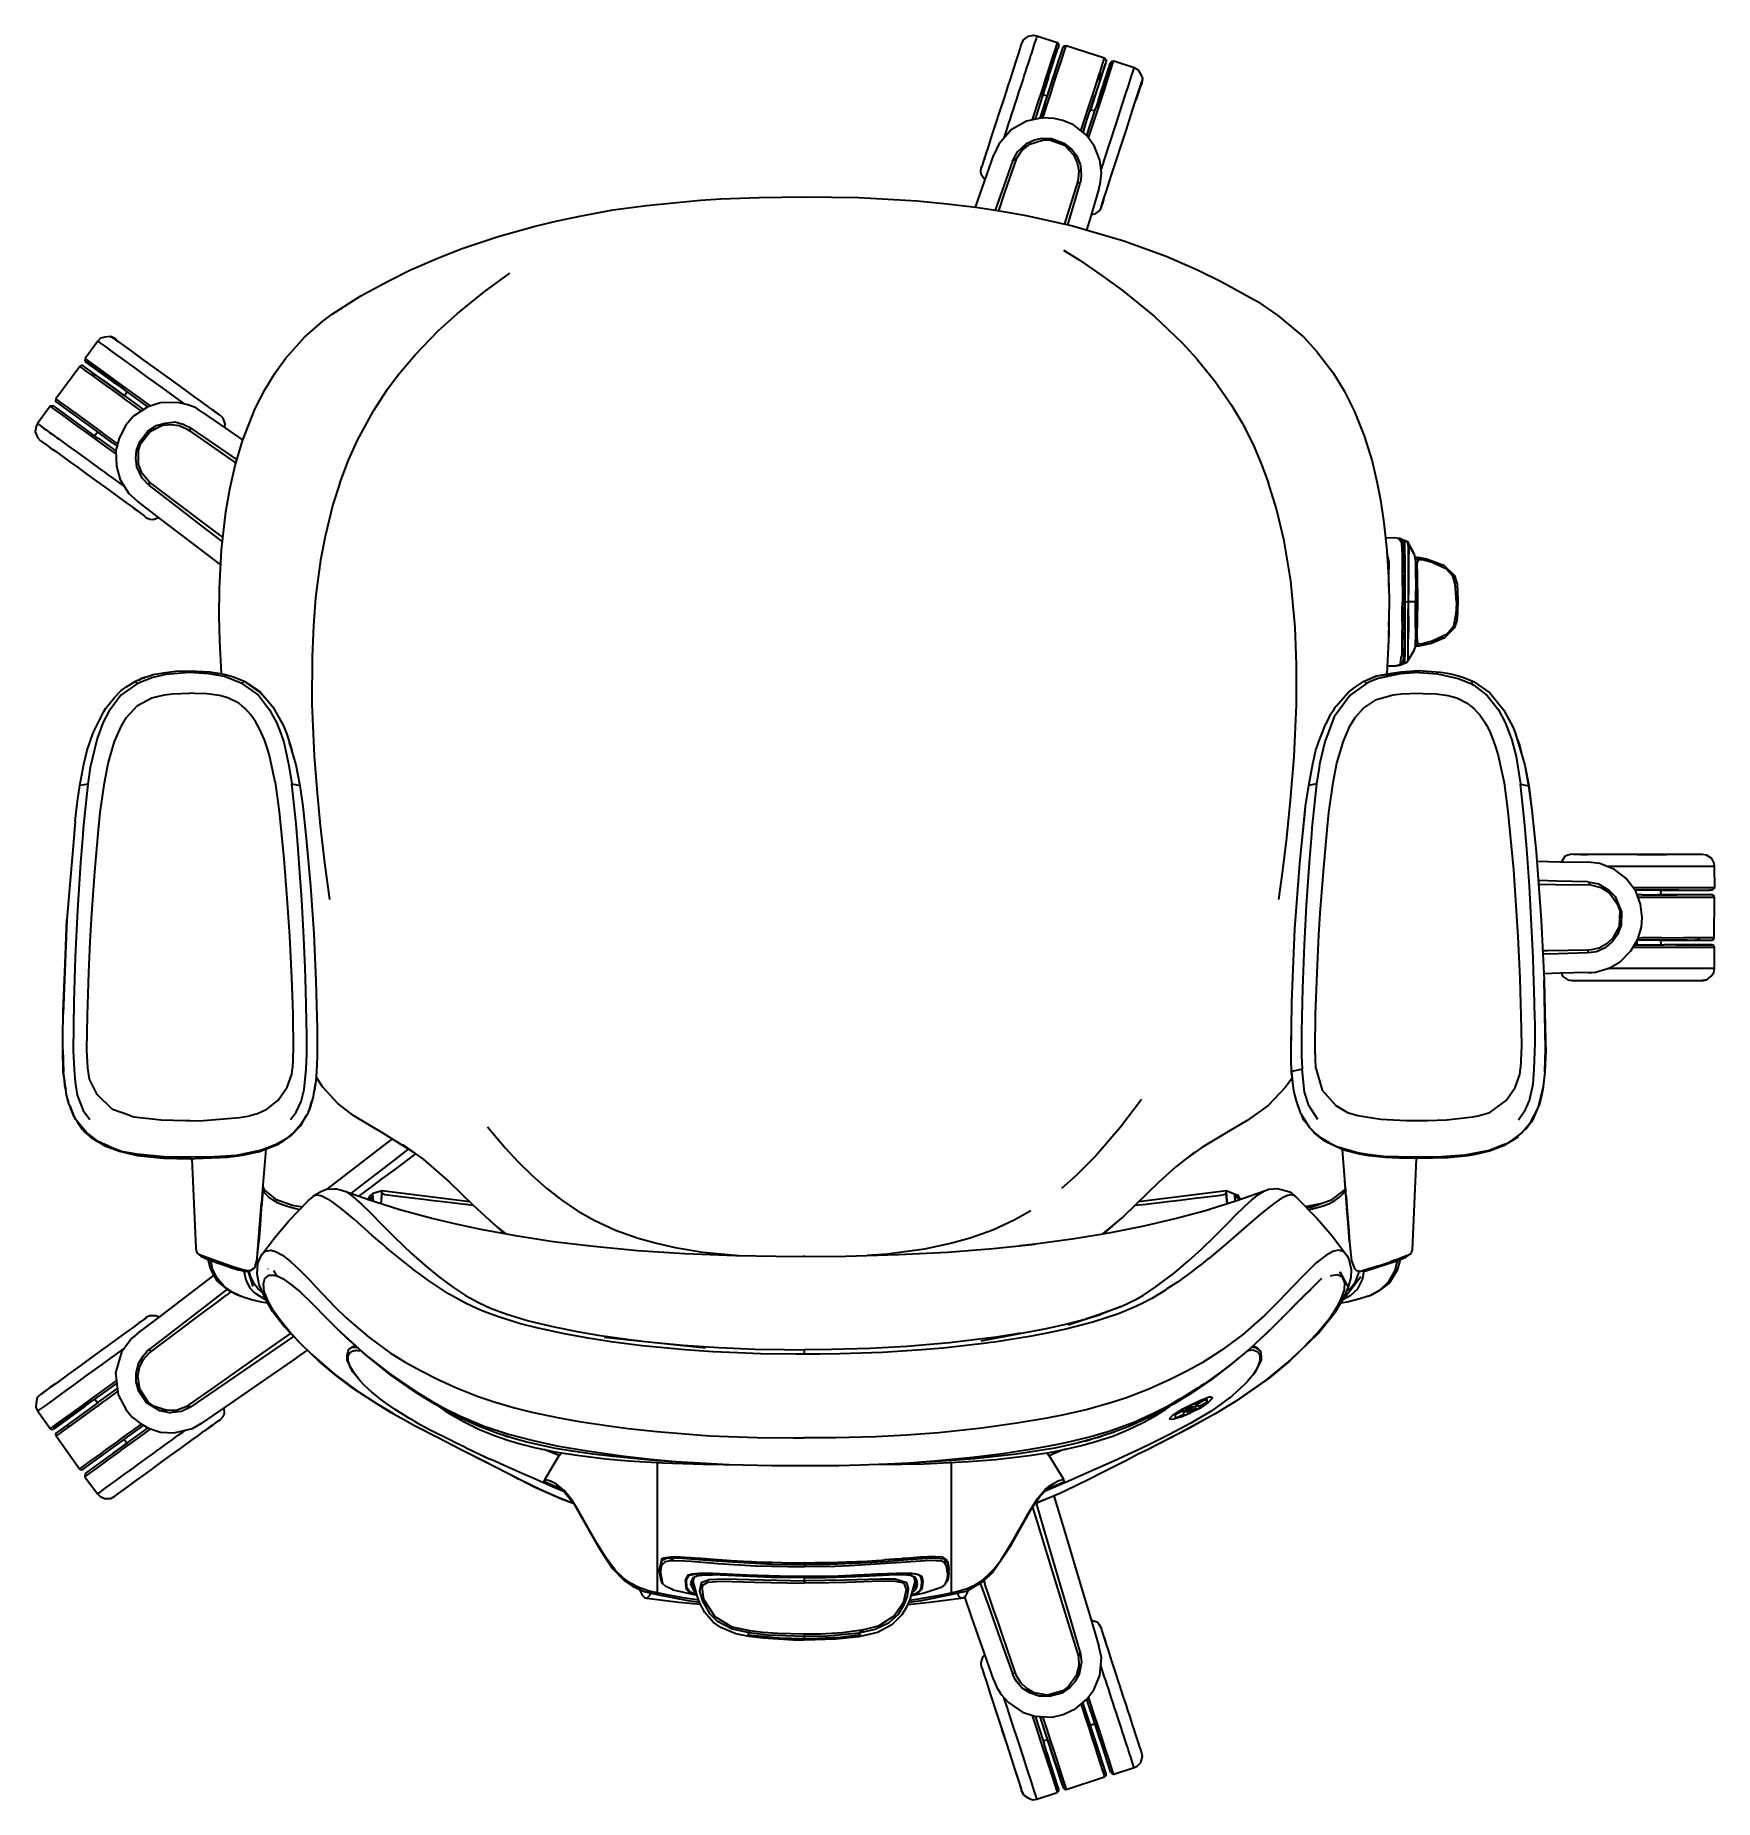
# Model space of a CAD drawing. Header units: inches. Extents: x -346 to 355, y -365 to 370.
import ezdxf

# ---------------------------------------------------------------- set-up
doc = ezdxf.new("R2010")
doc.units = ezdxf.units.IN
doc.header["$MEASUREMENT"] = 0
doc.layers.add('Lager 1', color=7, linetype='Continuous')

msp = doc.modelspace()

# ---------------------------------------------------------------- linework, layer by layer
at = {"layer": 'Lager 1', "color": 7, "lineweight": 35}
for points in [[(50.31, 310.05), (48.73, 312.06), (48.55, 313.4), (48.7, 315.18), (49.03, 315.82), (49.18, 316.2), (49.73, 318.08), (49.98, 318.68), (50.1, 319.04), (49.99, 318.68), (50.07, 318.89), (51.06, 322), (51.39, 323), (52.28, 325.73), (53.3, 328.86), (54.94, 333.92), (56.21, 337.83), (56.73, 339.44), (58.04, 343.48), (59.33, 347.43), (59.82, 348.95), (60.99, 352.55), (62.04, 355.79), (62.43, 356.97), (63.27, 359.58), (64.03, 362.08), (64.97, 364.8), (65.12, 365.38), (65.53, 366.78), (66.36, 368.48), (68.42, 370.07), (70.57, 370.43), (71.93, 370.21)], [(71.93, 370.21), (71.69, 369.55), (71.54, 369.01), (71.29, 368.25), (70.96, 367.23), (70.54, 365.93), (70.01, 364.32), (69.6, 363.04), (69.26, 362.01), (68.89, 360.86), (68.5, 359.66), (68.07, 358.33), (67.62, 356.96), (67.14, 355.47), (66.64, 353.94), (66.11, 352.3), (65.57, 350.63), (65, 348.88), (64.41, 347.08), (63.81, 345.23), (63.2, 343.36), (62.58, 341.46), (61.96, 339.55), (61.34, 337.64), (60.73, 335.74), (60.11, 333.84), (59.52, 332.02), (58.93, 330.21), (58.36, 328.46), (58.02, 327.39)], [(71.93, 370.21), (80.41, 367.49)], [(80.41, 367.49), (80.08, 366.45), (79.48, 364.6), (78.44, 361.41), (76.72, 356.13), (75.11, 351.16), (74.87, 350.44), (74.77, 350.11), (74.31, 348.7), (71.75, 340.82), (69.9, 335.12)], [(74.28, 345.41), (80.61, 364.9)], [(74.54, 339.79), (81.52, 361.28)], [(76.29, 345.18), (82.88, 365.46)], [(80.41, 367.49), (80.48, 367.45), (81.02, 366.16)], [(81.02, 366.16), (80.61, 364.9)], [(81.98, 359.5), (83.28, 363.51), (83.95, 365.58), (84.15, 366.17)], [(82.88, 365.46), (83.3, 366.03), (84.15, 366.17)], [(84.15, 366.17), (100.15, 360.98)], [(98.43, 355.44), (99.31, 358.39), (99.97, 360.41), (100.15, 360.98)], [(100.15, 360.98), (100.71, 360.28), (100.73, 360.25), (100.8, 359.77)], [(74.35, 335.99), (74.13, 336), (74.36, 336.05), (74.73, 337.19), (75.89, 340.77), (77.5, 345.71), (78.86, 349.9), (79.99, 353.39), (81.06, 356.68), (81.98, 359.5)], [(90.43, 330.47), (90.54, 331.38), (91.92, 335.58), (93.46, 340.39), (94.93, 344.89), (95.9, 347.88), (96.89, 350.94), (97.76, 353.6), (98.43, 355.44)], [(93.48, 327.62), (95.28, 333.16), (97.84, 341.04), (100.02, 347.75), (101.64, 352.76), (102.9, 356.63), (103.61, 358.8), (103.92, 359.78)], [(100.59, 359.13), (94, 338.84)], [(100.42, 358.59), (94.2, 339.41)], [(97.62, 343.58), (101.92, 356.82)], [(98.61, 353.02), (97.94, 351.75), (98.43, 355.44)], [(112.39, 357.01), (112.03, 355.91), (111.27, 353.56), (109.92, 349.42), (108.48, 344.9), (106.59, 339.15), (104.64, 333.16), (102.12, 325.41), (99.94, 318.7), (98.63, 314.65)], [(101.07, 354.06), (99.74, 350.11)], [(101.6, 355.68), (100.45, 352.27)], [(100.8, 359.77), (100.59, 359.13)], [(102.83, 358.95), (100.74, 352.44)], [(102.83, 358.95), (101.6, 355.68)], [(101.92, 356.82), (102.51, 358.62), (102.67, 359.11)], [(101.92, 356.82), (102.83, 358.95)], [(102.67, 359.11), (103.08, 359.63), (103.92, 359.78)], [(103.92, 359.78), (112.39, 357.01)], [(112.39, 357.01), (113.96, 356.23), (114.95, 354.66), (115.88, 352.48)], [(76.72, 352.91), (73.92, 344.3), (71.67, 337.33), (71.02, 335.36)], [(100.74, 352.44), (96.5, 340.15)], [(98, 344.74), (100.74, 352.44)], [(100.05, 350.92), (98, 344.74)], [(98.83, 298.89), (98.73, 298.94), (98.93, 299.57), (99.7, 301.91), (100.73, 305.11), (102.34, 310.03), (102.76, 311.37), (105.14, 318.45), (107.15, 324.85), (109.21, 331.19), (111.07, 336.93), (112.79, 342.23), (114.29, 346.85), (115.23, 349.75), (115.57, 350.77)], [(100.42, 352.07), (98.97, 347.72)], [(115.61, 350.45), (115.07, 349.15), (114.86, 348.59), (114.02, 345.83), (113.17, 343.37)], [(115.88, 352.48), (115.57, 350.77)], [(115.57, 350.77), (115.61, 350.45)], [(115.88, 352.48), (115.61, 350.45)], [(73.26, 335.85), (76.15, 344.76)], [(75.5, 342.14), (73.37, 335.85)], [(74.39, 345.76), (76.3, 345.21)], [(91.51, 331.18), (96.06, 345.19)], [(92.75, 328.63), (94.15, 332.89), (96.5, 340.15)], [(94.19, 339.42), (96.1, 338.9)], [(98, 344.74), (96.5, 340.15)], [(97.75, 306.37), (98.13, 307.81), (98.4, 309.28), (98.81, 313.03), (98.19, 318.4), (95.98, 324.08), (92.78, 328.6), (87.2, 333.05), (82.78, 334.88), (79.04, 335.77), (74.13, 336), (67.59, 334.64), (61.15, 331), (56.01, 325.08), (53.99, 320.6)], [(73.9, 337.82), (73.25, 335.82)], [(91.94, 332.51), (91.11, 329.94)], [(61.74, 317.9), (63.82, 321.78), (67.58, 325.27)], [(65.63, 322.38), (68.89, 325.04), (74.21, 326.75), (77.22, 326.87), (83.36, 324.6)], [(67.58, 325.27), (65.63, 322.38)], [(67.58, 325.27), (70.87, 326.8), (74.05, 327.47), (77.98, 327.39)], [(77.98, 327.39), (83.1, 325.48), (86.49, 322.87)], [(77.98, 327.39), (83.36, 324.6)], [(83.36, 324.6), (87.36, 320.47), (88.75, 317.2), (89.42, 313.88), (89.08, 310.5), (88.76, 309.21)], [(83.36, 324.6), (86.49, 322.87)], [(46.34, 298.76), (46.43, 298.74), (46.34, 298.76), (50.09, 309.44), (53.99, 320.6)], [(50.1, 319.04), (50.82, 321.26)], [(61.74, 317.9), (57.42, 305.76), (54.46, 297.54)], [(55.97, 297.27), (58.59, 304.92), (63.47, 319.14)], [(61.74, 317.9), (63.47, 319.14)], [(63.47, 319.14), (65.63, 322.38)], [(86.49, 322.87), (88.5, 320.1), (88.8, 319.38), (89.91, 316.65), (90.14, 315.95), (90.37, 312.06), (90.21, 310.14), (89.89, 308.73)], [(88.76, 309.21), (83.85, 293.21)], [(88.76, 309.21), (89.89, 308.73)], [(-104.8, 297.58), (-90.96, 299.51), (-68.37, 301.7), (-59.94, 302.25), (-43.88, 302.85), (-25.15, 303.1)], [(-25.15, 303.1), (-2.4, 302.78), (21.91, 301.37), (34.46, 300.19), (46.43, 298.74), (54.57, 297.52)], [(84.79, 291.36), (86.41, 296.9), (89.89, 308.73)], [(97.75, 306.37), (94.34, 295.03), (92.61, 289.22)], [(99.86, 302.39), (99.73, 301.83), (99.09, 300.05)], [(-233.57, 244.53), (-225.81, 251.24), (-222, 254.19), (-210.05, 261.78), (-208.55, 262.63), (-198.69, 267.96), (-189.56, 272.43), (-177.57, 277.65), (-167.7, 281.47), (-152.71, 286.48), (-149.34, 287.52), (-137.26, 290.86), (-128.04, 293.04), (-118.73, 295.04), (-104.8, 297.58)], [(54.57, 297.52), (67.38, 295.25), (86.8, 290.91), (108.19, 284.69), (125.74, 278.27), (139.12, 272.52), (148.67, 267.82), (163.82, 259.39), (172.41, 253.57), (183.27, 244.5)], [(98.83, 298.89), (97.97, 297.34), (95.98, 295.82), (94.52, 295.58)], [(98.83, 298.89), (98.74, 298.98)], [(99.06, 299.97), (98.97, 299.6), (98.75, 299.01)], [(83.85, 293.21), (83.38, 291.68)], [(83.03, 280.86), (89.48, 276.73), (98.57, 270.55), (107.5, 264.08), (120.76, 253.34), (132.63, 242.03), (138.49, 235.62), (146.28, 226.05), (153.03, 216.23), (157.57, 208.52), (162.02, 199.73), (165.32, 192.17), (168.52, 183.68)], [(-218.82, 183.68), (-215.18, 193.31), (-211.46, 201.61), (-204.78, 213.88), (-198.87, 222.93), (-194.41, 228.85), (-187.42, 237.2), (-177.74, 247.2), (-169.69, 254.47), (-158.76, 263.37), (-147.92, 271.23)], [(-319.76, 242.9), (-325.01, 235.7)], [(-314.37, 244.81), (-316.74, 244.61), (-318.53, 244.14), (-319.76, 242.9)], [(-319.76, 242.9), (-318.82, 242.21), (-316.82, 240.77), (-313.3, 238.21), (-309.46, 235.43), (-304.57, 231.86), (-299.47, 228.16), (-292.88, 223.37), (-287.17, 219.22), (-283.74, 216.73)], [(-312.53, 243.93), (-314.37, 244.81)], [(-314.37, 244.81), (-312.85, 243.99)], [(-268.68, 212.04), (-268.82, 212), (-268.76, 211.96), (-269.29, 212.35), (-271.28, 213.8), (-274, 215.76), (-278.18, 218.82), (-279.34, 219.64), (-285.33, 224.08), (-290.79, 227.97), (-296.19, 231.89), (-301.07, 235.43), (-305.58, 238.71), (-309.51, 241.57), (-311.98, 243.36), (-312.85, 243.99)], [(-312.85, 243.99), (-312.53, 243.93)], [(-306.55, 239.42), (-308.63, 241), (-310.99, 242.64), (-311.46, 243.02), (-312.53, 243.93)], [(-264.13, 183.68), (-262.39, 191.05), (-259.34, 201.35), (-254.09, 214.75), (-250.04, 222.64), (-245.76, 229.61), (-241.39, 235.65), (-233.57, 244.53)], [(183.27, 244.5), (188.54, 238.75), (195.39, 229.69), (200, 222.2), (204.15, 213.87), (208.33, 203.42), (211.64, 192.82), (213.82, 183.67)], [(-325.01, 235.7), (-325.13, 234.85), (-324.77, 234.3)], [(-297.65, 215.83), (-302.37, 219.25), (-309.07, 224.12), (-314.78, 228.27), (-319.04, 231.36), (-322.34, 233.76), (-324.18, 235.1), (-325.01, 235.7)], [(-327.16, 232.37), (-337.23, 218.89)], [(-308.62, 220.12), (-325.86, 232.65), (-326.56, 232.9), (-327.16, 232.37)], [(-321.5, 228.26), (-324.08, 230.13), (-325.99, 231.52), (-327.16, 232.37)], [(-308.61, 220.14), (-324.85, 231.92)], [(-322.82, 232.88), (-324.35, 234), (-324.77, 234.3)], [(-324.56, 234.4), (-319.02, 230.4)], [(-322.82, 232.88), (-324.56, 234.4)], [(-324.56, 234.4), (-321.83, 232.22)], [(-311.53, 224.68), (-322.82, 232.88)], [(-321.83, 232.22), (-318.95, 230.07)], [(-321.5, 228.26), (-321.82, 229.45), (-320.22, 228.55)], [(-301.44, 213.73), (-302.96, 214.78), (-306.2, 217.14), (-307.82, 218.32), (-309.41, 219.47), (-312.53, 221.75), (-316.81, 224.84), (-320.39, 227.45), (-321.5, 228.26)], [(-320.46, 231.22), (-317.11, 228.74)], [(-319.02, 230.4), (-308.63, 222.57)], [(-312.54, 225.42), (-319.02, 230.4)], [(-318.76, 229.99), (-315.07, 227.26)], [(-317.78, 229.28), (-312.54, 225.42)], [(-317.5, 226.57), (-302.6, 215.75)], [(-312.54, 225.42), (-308.63, 222.57)], [(-298.84, 215.44), (-302.46, 218.1), (-308.63, 222.57)], [(-307.41, 221.69), (-308.62, 220.12)], [(-339.61, 215.72), (-344.82, 208.5)], [(-338.15, 215.89), (-339.55, 215.77), (-339.61, 215.72)], [(-339.61, 215.72), (-338.73, 215.08), (-337.15, 213.94), (-334.44, 211.97), (-329.94, 208.7), (-325.94, 205.79), (-325.1, 205.18), (-324.56, 204.79), (-323.63, 204.11), (-316.93, 199.24), (-312.09, 195.73)], [(-319.49, 202.33), (-337.38, 215.32), (-338.15, 215.89)], [(-337.23, 218.89), (-337.33, 218.02), (-336.92, 217.44)], [(-332.48, 215.44), (-334.55, 216.94), (-336.31, 218.22), (-337.23, 218.89)], [(-336.92, 217.44), (-318.67, 204.18)], [(-311.42, 200.11), (-312.55, 200.95), (-315.6, 203.17), (-317.15, 204.3), (-318.71, 205.43), (-321.83, 207.7), (-326.35, 210.99), (-328.5, 212.55), (-330.3, 213.85), (-332.48, 215.44)], [(-276.12, 213.33), (-277.38, 214.14), (-278.64, 215.02), (-282.13, 216.4), (-286.52, 217.3), (-293.52, 217.12), (-298.81, 215.46), (-304.76, 211.54), (-307.96, 207.82), (-310.81, 202.5), (-312.13, 197.34), (-311.97, 190.71), (-310.33, 185.06), (-306.82, 179.4), (-303.18, 176.11)], [(-302.78, 215.88), (-300.59, 214.29)], [(-269.7, 212.65), (-271.2, 213.8), (-271.69, 214.1)], [(-344.82, 208.5), (-345.46, 207.27), (-345.77, 205.11), (-344.9, 202.66), (-343.54, 201.35), (-342.33, 200.53), (-341.82, 200.21), (-339.53, 198.46), (-337.39, 196.98), (-335.16, 195.36), (-334.16, 194.64), (-331.4, 192.63), (-328.34, 190.41), (-327.05, 189.47), (-323.69, 187.02), (-320.25, 184.53), (-318.88, 183.54), (-315.56, 181.12), (-311.25, 178), (-308.59, 176.06), (-306.27, 174.37), (-305.42, 173.75), (-302.76, 171.85), (-302.59, 171.7), (-302.9, 171.93), (-302.59, 171.7), (-302.1, 171.27), (-300.49, 170.17), (-300.17, 169.91), (-299.66, 169.4), (-298.01, 168.7), (-296.68, 168.46), (-294.28, 169.34)], [(-344.82, 208.5), (-344.26, 208.07), (-343.8, 207.75), (-343.15, 207.28), (-342.29, 206.65), (-341.18, 205.85), (-339.81, 204.85), (-338.72, 204.06), (-337.84, 203.42), (-336.86, 202.72), (-335.85, 201.97), (-334.72, 201.16), (-333.55, 200.31), (-332.28, 199.39), (-330.98, 198.44), (-329.58, 197.42), (-328.17, 196.39), (-326.67, 195.31), (-325.14, 194.2), (-323.58, 193.06), (-321.98, 191.9), (-320.36, 190.72), (-318.74, 189.54), (-317.11, 188.36), (-315.5, 187.19), (-313.88, 186.02), (-312.33, 184.89), (-310.8, 183.77), (-309.3, 182.69), (-308.49, 182.1)], [(-302.22, 201.02), (-298.82, 205.3), (-295.3, 207.71)], [(-297.91, 205.28), (-292.74, 207.8), (-289.22, 208.13), (-285.84, 207.72), (-282.73, 206.36), (-281.61, 205.66)], [(-297.91, 205.28), (-295.3, 207.71)], [(-295.3, 207.71), (-291.65, 208.75), (-288.32, 209.04), (-287.64, 209.18), (-284.04, 208.23), (-283.35, 207.92), (-282.04, 207.3), (-280.8, 206.58)], [(-281.61, 205.66), (-280.8, 206.58)], [(-261.67, 193.5), (-270.62, 199.61), (-280.8, 206.58)], [(-276.12, 213.33), (-266.39, 206.58), (-259.23, 201.63)], [(-268.82, 212), (-269.31, 212.39), (-269.63, 212.59)], [(-268.68, 212.04), (-268.76, 211.96)], [(-266.86, 206.92), (-266.64, 208.38), (-267.47, 210.74), (-268.68, 212.04)], [(-319.8, 205), (-320.9, 203.35)], [(-319.56, 202.38), (-313.63, 198.09), (-312.12, 196.98)], [(-313.41, 200.36), (-319.31, 204.65)], [(-313.41, 200.36), (-311.68, 199.1)], [(-298.22, 182.64), (-301.27, 185.82), (-303.43, 190.47), (-303.86, 194.08), (-303.51, 197.3), (-302.22, 201.02)], [(-298.35, 184.28), (-301.26, 187.72), (-302.8, 191.64), (-302.78, 197.23), (-301.96, 200.13), (-297.91, 205.28)], [(-302.22, 201.02), (-297.91, 205.28)], [(-281.61, 205.66), (-267.91, 196.04)], [(-267.91, 196.04), (-263.29, 192.79), (-262.12, 191.97)], [(-267.53, 161.14), (-270.56, 163.4), (-286.84, 175.63), (-298.35, 184.28)], [(-298.35, 184.28), (-298.22, 182.64)], [(-298.22, 182.64), (-288.01, 174.78), (-274.46, 164.33), (-267.76, 159.14)], [(-268.16, 104.19), (-268.86, 118.03), (-269.09, 128.22), (-268.96, 139.69), (-268.12, 155.91), (-266.32, 171.71), (-264.6, 181.19), (-264.13, 183.68)], [(-218.82, 183.68), (-221.66, 174.8), (-224.93, 161.46), (-226.81, 151.62), (-228.86, 136.01), (-229.82, 124.24), (-230.38, 111.34), (-230.43, 91.6), (-229.45, 69.83), (-228.26, 54.4), (-226.95, 40.89), (-225.15, 25.32), (-223.11, 10.06)], [(172.8, 10.06), (174.44, 22.2), (176.09, 35.82), (177.69, 51.51), (179.16, 69.61), (180.09, 91.26), (180.15, 107.86), (179.57, 123.67), (177.79, 142.89), (175.04, 159.55), (171.84, 172.98), (168.52, 183.68)], [(213.82, 183.67), (215.17, 176.78), (216.61, 167.06), (217.79, 155.66), (218.49, 144.3), (218.77, 135.37), (218.56, 118.02), (217.85, 104.14)], [(-302.9, 171.93), (-304.79, 173.3)], [(-268.45, 149.62), (-281.17, 159.33), (-293.77, 168.95), (-303.18, 176.11)], [(222.85, 160.61), (220.96, 160.86), (217.27, 160.71)], [(222.28, 160.68), (223.18, 160.67), (224.91, 159.95)], [(224.93, 155.09), (224.84, 158.52), (223.62, 160.35), (222.85, 160.61)], [(222.85, 160.61), (223.8, 159.18), (223.97, 158.37), (224.22, 153.85), (224.28, 146.48), (224.37, 135.11), (224.29, 134.19)], [(223.66, 160.29), (224.91, 159.95)], [(224.61, 159.55), (224.57, 158.92)], [(224.91, 159.95), (224.61, 159.55)], [(224.61, 159.55), (225.19, 158.44)], [(224.89, 156.52), (224.98, 156.05), (224.99, 149.52)], [(224.91, 159.95), (225.01, 159.83), (225.19, 158.44)], [(224.93, 155.26), (224.98, 155.26)], [(224.93, 155.14), (224.98, 155.14)], [(224.99, 151.06), (224.93, 155.09)], [(225.18, 155.9), (224.99, 149.33)], [(225.01, 159.83), (225, 159.92), (226.21, 159.48)], [(225.19, 158.44), (225.18, 155.9)], [(225.18, 155.9), (225.36, 152.02), (225.36, 135.86), (225.34, 133.99)], [(226.19, 159.49), (226.28, 159.47)], [(226.89, 158.27), (226.21, 159.48)], [(226.21, 159.48), (226.55, 158.55), (226.67, 156.22)], [(226.28, 159.47), (229.19, 154.12)], [(226.67, 156.22), (226.7, 151.23), (226.72, 135), (226.92, 134.18)], [(226.67, 156.22), (227.02, 154.18)], [(229.19, 154.12), (226.89, 158.27)], [(226.89, 158.27), (227.02, 154.18)], [(218.61, 140.52), (218.71, 144.71), (218.77, 150.7), (217.99, 154.25), (217.88, 154.28)], [(224.95, 153.65), (224.98, 153.65)], [(224.95, 153.64), (224.98, 153.63)], [(224.99, 149.33), (224.99, 149.27), (224.98, 146.3)], [(226.92, 134.18), (226.96, 139.69), (226.95, 145.6), (227.02, 154.18)], [(229.19, 154.12), (229.37, 153.43), (229.8, 151.03), (229.79, 146.74), (229.91, 141.23), (229.77, 134.19)], [(229.46, 152.91), (231.49, 152.65)], [(229.68, 151.69), (231.49, 152.65)], [(232.71, 151.72), (230.88, 151.63), (230.34, 150.15), (230.4, 145.13), (230.56, 134.19)], [(231.49, 152.65), (234.29, 152.1)], [(236.75, 150.58), (232.71, 151.72)], [(241.71, 149.39), (232.71, 151.72)], [(234.29, 152.1), (237.88, 150.87), (241.71, 149.39)], [(245.36, 144.86), (242.76, 147.77), (236.75, 150.58)], [(236.75, 150.58), (241.71, 149.39)], [(241.71, 149.39), (246.01, 145.18)], [(224.98, 145.84), (224.98, 142.51), (224.97, 139.59), (224.97, 137.93), (224.98, 134.19)], [(246.01, 145.18), (245.36, 144.86)], [(246.88, 134.19), (246.36, 141.51), (245.36, 144.86)], [(246.01, 145.18), (247.1, 141.5), (247.43, 135.01)], [(221.5, 107.56), (223.24, 108.11), (223.55, 108.41), (223.73, 110.7), (224.18, 112.56), (224.24, 114.38), (224.27, 121.56), (224.29, 123.4), (224.28, 127.73), (224.28, 130.64), (224.29, 134.19)], [(224.96, 134.19), (224.38, 134.19), (224.29, 134.19)], [(224.98, 134.19), (224.97, 130.02), (224.97, 127.94)], [(225.34, 133.99), (224.98, 134.19)], [(224.98, 134.19), (224.98, 134.19)], [(226.92, 134.18), (226.72, 134.16), (225.34, 133.99)], [(225.34, 133.99), (225.36, 117.4)], [(226.7, 128.21), (226.92, 134.18)], [(226.75, 117.18), (227.02, 122.75), (226.92, 134.18)], [(229.77, 134.19), (228.47, 134.19), (226.92, 134.18)], [(229.82, 125.16), (229.82, 131.85), (229.77, 134.19)], [(229.82, 131.85), (229.82, 133.98), (229.9, 133.97)], [(229.9, 133.97), (229.82, 133.95)], [(229.83, 123.39), (229.9, 133.97)], [(229.9, 133.97), (229.87, 138.86)], [(229.9, 133.97), (230.56, 134.19)], [(230.56, 134.19), (230.45, 126.67), (230.26, 119.72), (230.6, 116.85), (232.71, 116.66)], [(246.88, 134.19), (246.7, 130.69), (246.49, 128.55), (245.6, 123.83)], [(247.43, 135.01), (247.28, 129.76), (247.02, 126.31), (245.95, 123.22)], [(247.43, 135.01), (246.88, 134.19)], [(218.42, 115.43), (218.57, 115.64), (218.77, 120.77), (218.65, 125.88)], [(224.98, 125.86), (224.97, 127.94)], [(224.97, 127.86), (224.98, 126.7)], [(224.98, 125.86), (224.98, 123.75)], [(226.75, 117.18), (226.7, 123.21), (226.7, 128.21)], [(229.82, 125.16), (229.82, 118.81), (229.59, 115.5), (229.59, 115.5), (229.58, 115.41), (229.26, 114.38), (229.24, 114.06), (226.74, 109.83)], [(224.98, 123.75), (225.01, 113.98)], [(224.99, 118.67), (224.98, 121.74)], [(231.19, 115.7), (229.79, 116.5), (229.79, 118.41)], [(241.88, 119.13), (236.41, 116.87), (231.19, 115.7)], [(241.88, 119.13), (232.71, 116.66)], [(236.75, 117.8), (232.71, 116.66)], [(245.6, 123.83), (242.93, 120.68), (236.75, 117.8)], [(236.75, 117.8), (241.88, 119.13)], [(245.95, 123.22), (241.88, 119.13)], [(245.95, 123.22), (245.6, 123.83)], [(221.5, 107.56), (223.33, 107.81), (224.67, 109.27), (224.77, 110.52), (224.85, 110.69), (224.93, 112.38), (224.93, 112.44), (224.99, 114.91)], [(223.25, 107.66), (225.26, 109.04), (225.34, 111.58)], [(225.34, 111.58), (224.95, 110.5), (224.81, 109.33), (224.43, 108.62), (224.13, 108.37), (223.83, 108.23), (223.68, 108.18)], [(225, 113.8), (224.93, 112.51)], [(224.98, 114.72), (224.98, 114.72)], [(224.99, 117.11), (225, 113.48)], [(225, 113.48), (225.34, 111.58)], [(225.36, 117.4), (225.01, 113.98)], [(225.34, 111.58), (225.01, 113.98)], [(225.36, 117.4), (225.34, 111.58)], [(226.74, 109.83), (226.77, 111.64), (226.75, 117.18)], [(231.19, 115.7), (229.59, 115.5)], [(-281.41, 104.67), (-291.31, 103.89), (-296.69, 102.65), (-303.13, 100.13)], [(-299.25, 102.93), (-296.59, 103.86)], [(-296.59, 103.86), (-292.28, 104.6), (-287.18, 105.24), (-281.36, 105.46)], [(-281.41, 104.67), (-281.36, 105.46)], [(-259.69, 100.12), (-266.86, 102.98), (-273.58, 104.18), (-281.41, 104.67)], [(-281.36, 105.46), (-272.96, 105.02), (-269.89, 104.49), (-269.79, 104.48), (-269.67, 104.45), (-266.95, 103.98), (-263.18, 102.9), (-258.62, 101.03)], [(-269.67, 104.45), (-269.79, 104.48), (-269.89, 104.49)], [(208.34, 101.03), (213.34, 103.34), (225.76, 105.15), (231.03, 105.53)], [(208.34, 101.03), (213.65, 103.29), (231.03, 105.53)], [(231.1, 104.67), (223.32, 104.18), (214.2, 102.15), (210.98, 100.93), (209.38, 100.12)], [(215.7, 103.69), (216.01, 103.79), (218.02, 104.18), (223.84, 104.99), (225.16, 105.06)], [(218.02, 107.56), (218.11, 107.55), (218.58, 107.51), (220.11, 107.5), (221.01, 107.55), (221.5, 107.56)], [(223.25, 107.66), (223.2, 107.66), (223.33, 107.81)], [(226.07, 108.74), (223.25, 107.66)], [(226.74, 109.83), (226.07, 108.74)], [(231.03, 105.53), (240.15, 104.89), (242.98, 104.5)], [(231.03, 105.53), (231.1, 104.67)], [(231.1, 104.67), (238.94, 104.16), (247.52, 102.27), (252.78, 100.16)], [(242.98, 104.5), (244.27, 104.16), (244.98, 104.02), (245.56, 103.83), (249.5, 102.81), (253.97, 100.89)], [(244.27, 104.16), (244.98, 104.02), (245.56, 103.83)], [(-303.13, 100.13), (-310.04, 95.2), (-315.17, 88.48), (-317.48, 83.98), (-320.02, 77.22), (-322.93, 65.05), (-323.91, 58.19)], [(-316.97, 58.7), (-315.44, 66.77), (-312.71, 75.99), (-310, 82.22), (-307.82, 85.83), (-303.13, 90.94), (-297.18, 94.08), (-291.96, 95.43), (-288.56, 95.79), (-281.4, 96.05)], [(-312.74, 94.34), (-310.13, 97.02), (-308.06, 98.54)], [(-308.06, 98.54), (-304.14, 100.93)], [(-299.25, 102.93), (-304.14, 100.93)], [(-303.13, 100.13), (-304.14, 100.93)], [(-300.03, 102.61), (-301.51, 102.19), (-302.64, 101.54)], [(-302.64, 101.54), (-301.51, 102.19), (-300.03, 102.61)], [(-245.72, 58.93), (-248.17, 70.14), (-249.13, 73.34), (-250.25, 76.59), (-251.54, 79.72), (-252.29, 81.28), (-253.05, 82.79), (-253.95, 84.26), (-255.92, 87.1), (-257.1, 88.43), (-258.31, 89.69), (-259.63, 90.78), (-260.9, 91.88), (-265.45, 94.12), (-269, 95.13), (-274.19, 95.84), (-279.47, 96.02), (-281.4, 96.05)], [(-258.62, 101.03), (-259.69, 100.12)], [(-259.69, 100.12), (-252.76, 95.27), (-248.04, 89.18), (-245.09, 83.61), (-243.35, 79.27), (-242.2, 75.65), (-240.02, 65.93), (-238.83, 58.3)], [(-258.62, 101.03), (-252.14, 96.73), (-246.69, 90.36)], [(-246.69, 90.36), (-252.17, 96.49), (-258.62, 101.03)], [(209.38, 100.12), (202.46, 95.27), (195.91, 86.19), (191.95, 75.76), (189.8, 66.43), (189.56, 65.04), (188.52, 58.3)], [(195.43, 58.78), (196.98, 66.84), (199.73, 76.06), (202.45, 82.29), (204.65, 85.89), (208.06, 89.77), (213.55, 93.49), (220.52, 95.45), (223.93, 95.8), (231.09, 96.05)], [(196.38, 90.35), (196.65, 90.67), (201.69, 96.37)], [(201.69, 96.37), (204.25, 98.25), (208.34, 101.03)], [(209.38, 100.12), (208.34, 101.03)], [(231.09, 96.05), (233.02, 96.01), (238.34, 95.84), (243.46, 95.09), (247.04, 94.1), (251.58, 91.84), (252.85, 90.73), (254.16, 89.64), (255.37, 88.37), (256.55, 87.04), (258.51, 84.2), (259.4, 82.73), (260.17, 81.21), (260.91, 79.66), (262.19, 76.52), (263.31, 73.27), (264.25, 70.06), (266.7, 58.76)], [(252.78, 100.16), (254.09, 99.39), (259.71, 95.18), (264.44, 89.1), (267.37, 83.53), (270, 76.49), (271.7, 69.65), (273.62, 58.19)], [(254.09, 99.39), (252.94, 100.25), (253.28, 100.46), (253.97, 100.89)], [(253.97, 100.89), (260.7, 96.27), (266.59, 89.02)], [(-321.66, 79.62), (-317.23, 88.45)], [(-317.23, 88.45), (-316.37, 89.88), (-312.74, 94.34)], [(-246.69, 90.36), (-242.3, 82.48), (-240.84, 78.95)], [(189.52, 75.99), (189.62, 76.24), (190, 77.28), (190.89, 79.48), (192.29, 83.01), (192.89, 84.09), (194.43, 87.52), (195.84, 89.39), (196.38, 90.35)], [(192.89, 84.09), (194.43, 87.52), (195.84, 89.39)], [(266.59, 89.02), (270.46, 81.76), (271.53, 79.14)], [(-318.53, 85.85), (-319.11, 84.82), (-321.35, 80.33), (-321.44, 80.05)], [(267.36, 87.57), (267.72, 87.09)], [(267.72, 87.09), (267.46, 87.4)], [(267.72, 87.09), (268.62, 85.27), (268.73, 85)], [(-325.49, 66.46), (-324.08, 72.31), (-321.66, 79.62)], [(-240.84, 78.95), (-239.82, 75.44), (-238.97, 72.83), (-238.65, 71.42), (-237.12, 66.15), (-235.52, 57.63)], [(-238.65, 71.42), (-238.97, 72.83), (-239.82, 75.44)], [(186.94, 66.56), (188.23, 72.31), (189.52, 75.99)], [(189.62, 76.24), (190, 77.28), (190.89, 79.48)], [(271.53, 79.14), (275.3, 66.07)], [(272.26, 76.62), (273.02, 74.8), (273.57, 72.69), (274.07, 70.34)], [(-327.21, 57.54), (-325.49, 66.46)], [(185.23, 57.63), (186.94, 66.56)], [(-245.72, 58.93), (-244.04, 46.8), (-242.1, 27), (-240.82, 10.66), (-239.79, -5.28), (-238.95, -22.65), (-238.57, -33.54), (-238.42, -37.99), (-238.21, -52.08), (-238.52, -60.23)], [(275.3, 66.07), (277.04, 57.55)], [(275.3, 66.07), (276.84, 57.52)], [(-323.91, 58.19), (-325.26, 45.05), (-325.77, 39.76), (-325.98, 37.09), (-326.93, 25.41), (-328.18, 5.7), (-329.11, -13.98), (-329.67, -32.51), (-330.03, -53.05), (-329.63, -60.78)], [(-329.14, 42.68), (-328.14, 51.1), (-327.21, 57.54)], [(-323.91, 58.19), (-325.41, 57.92), (-327.21, 57.54)], [(-323.87, -60.33), (-324.27, -52.62), (-324.03, -38.02), (-323.48, -20.59), (-322.86, -7.46), (-322.18, 4.28), (-320.96, 21.61), (-319.43, 39.1), (-318.7, 46.3), (-316.97, 58.7)], [(-238.83, 58.3), (-235.52, 57.63)], [(-232.82, -60.67), (-232.53, -54.35), (-232.5, -46.95), (-232.95, -27.8), (-233.25, -18.46), (-233.8, -5.91), (-234.64, 9.97), (-235.4, 21.11), (-236.16, 31.22), (-236.98, 41.67), (-238.83, 58.3)], [(-235.52, 57.63), (-234.26, 48.95), (-232.76, 35.47), (-231.01, 15.61), (-229.69, -4.33), (-228.8, -23.9), (-228.25, -43.84), (-228.17, -55.56), (-228.45, -61.71)], [(188.52, 58.3), (187.04, 45.13), (186.55, 39.87), (186.37, 37.19), (185.39, 25.52), (184.21, 7.51), (183.38, -8.83), (182.66, -26.94), (182.2, -45.27), (182.23, -54.95), (182.46, -60.67)], [(183.96, 48.98), (185.23, 57.63)], [(188.52, 58.3), (185.23, 57.63)], [(188.21, -60.26), (187.87, -52.39), (188.12, -37.82), (188.73, -20.5), (189.52, -4.66), (190.08, 4.4), (191.36, 21.66), (192.9, 39.11), (193.67, 46.38), (195.43, 58.78)], [(266.7, 58.76), (268.32, 46.72), (270.6, 22.44), (272.45, -5.42), (273.25, -22.74), (273.61, -33.64), (273.74, -38.03), (273.95, -50.97), (273.6, -60.33)], [(273.62, 58.19), (276.84, 57.52)], [(279.62, -44.35), (279.64, -41.61), (279.49, -38.87), (279.24, -27.92), (278.96, -19.73), (278.77, -14.27), (278.62, -8.75), (277.28, 15.59), (276.17, 31.12), (275.2, 42.43), (274.95, 45.08), (274.43, 50.41), (273.62, 58.19)], [(276.84, 57.52), (277.04, 57.55)], [(276.84, 57.52), (278.33, 47.32)], [(277.04, 57.55), (278.33, 47.32)], [(181.5, 25.04), (182.32, 33.39), (183.71, 46.84), (183.96, 48.98)], [(181.5, 25.04), (183.96, 48.98)], [(278.33, 47.32), (280.09, 29.99), (282.24, 1.45), (283.4, -23.57)], [(-329.14, 42.68), (-330.03, 32.38), (-332.6, 1.68)], [(179.52, -2.21), (181.5, 25.04)], [(280.39, 26.04), (289.97, 25.82), (301.79, 25.56)], [(354.52, 23.83), (354.3, 25.2), (353.3, 27.13), (351.15, 28.59), (349.27, 28.86), (347.81, 28.81), (347.22, 28.78), (344.33, 28.84), (341.73, 28.78), (338.98, 28.78), (337.75, 28.78), (334.34, 28.78), (330.55, 28.78), (328.95, 28.78), (324.8, 28.78), (320.55, 28.78), (318.86, 28.78), (314.75, 28.78), (309.43, 28.77), (306.14, 28.78), (303.27, 28.78), (302.22, 28.78), (298.95, 28.76), (298.07, 28.84), (296.12, 28.78), (295.71, 28.81), (295, 28.92), (293.25, 28.51), (292.04, 27.93), (290.61, 25.8)], [(298.72, 28.78), (299.11, 28.78), (301.44, 28.78)], [(301.77, -20.46), (303.27, -20.37), (304.8, -20.27), (310, -18.73), (310, -18.73), (310.22, -18.66), (315.07, -15.89), (319.63, -11.38), (322.42, -6.51), (323.96, -1.45), (324.27, 2.6), (323.62, 8.09), (321.59, 13.51), (317.48, 18.92), (312.7, 22.59), (306.67, 25.03), (301.79, 25.56)], [(354.52, 23.83), (353.81, 23.85), (353.25, 23.83), (352.45, 23.83), (351.38, 23.83), (350.01, 23.83), (348.32, 23.84), (346.97, 23.83), (345.89, 23.83), (344.68, 23.83), (343.42, 23.83), (342.02, 23.83), (340.58, 23.83), (339.01, 23.83), (337.41, 23.83), (335.68, 23.83), (333.92, 23.83), (332.08, 23.83), (330.19, 23.83), (328.25, 23.83), (326.28, 23.83), (324.28, 23.83), (322.27, 23.83), (320.26, 23.83), (318.27, 23.84), (316.27, 23.83), (314.35, 23.84), (312.46, 23.84), (310.61, 23.83), (309.63, 23.83)], [(322.25, 28.78), (328.9, 28.85), (334.64, 28.78)], [(354.54, 14.92), (354.52, 23.83)], [(301.67, 17.38), (288.74, 17.71), (281, 17.96)], [(281.11, 16.45), (288.29, 16.34), (302.69, 16.11)], [(301.67, 17.38), (306.04, 16.58), (310.33, 14), (312.97, 11.3), (315.71, 4.88)], [(302.69, 16.11), (301.67, 17.38)], [(302.69, 16.11), (307.06, 15.04), (310.61, 12.77), (313.88, 8.23), (314.92, 5.41), (314.67, -1.14)], [(354.54, 14.92), (353.45, 14.92), (351.51, 14.92), (348.16, 14.92), (342.6, 14.92), (337.52, 14.92), (336.61, 14.92), (336.02, 14.92), (334.79, 14.92), (326.51, 14.92), (320.52, 14.92)], [(353.47, 13.93), (354.53, 14.85), (354.54, 14.92)], [(339.53, 13.93), (330.49, 13.93), (323.16, 13.92), (321.28, 13.92)], [(324.32, 11.95), (322.18, 11.95)], [(322.54, 10.98), (323.97, 10.96), (327.74, 10.96), (329.66, 10.96), (331.59, 10.96), (335.45, 10.96), (341.04, 10.96), (343.69, 10.96), (345.91, 10.96), (348.61, 10.96)], [(324.32, 11.95), (338.86, 11.95)], [(353.38, 11.95), (330.82, 11.95)], [(332.21, 11.95), (332.14, 13.93), (352.5, 13.93)], [(348.61, 10.96), (351.17, 10.96), (353.35, 10.96), (354.48, 10.96)], [(353.47, 13.93), (352.15, 13.93)], [(354.48, 10.96), (354.05, 11.73), (353.38, 11.95)], [(354.26, -5.86), (354.48, 10.96)], [(-334.34, -52.46), (-334.24, -46.46), (-334.11, -37.87), (-334.09, -36.35), (-333.38, -16.77), (-332.6, 1.68)], [(-332.6, 1.68), (-334.1, -37.68)], [(315.71, 4.88), (315.48, -0.63), (314.01, -4.59)], [(315.71, 4.88), (314.67, -1.14)], [(178.17, -32.86), (178.6, -22.53), (179.52, -2.21)], [(314.01, -4.59), (311.97, -7.41), (311.38, -7.93), (309.13, -9.82), (308.61, -10.29), (305.23, -11.74), (303.03, -12.11), (301.6, -12.25)], [(314.67, -1.14), (311.98, -6.22), (309.32, -8.55), (306.34, -10.21), (303.02, -10.93), (301.7, -11.03)], [(314.67, -1.14), (314.01, -4.59)], [(324.84, -6.85), (322.22, -6.85)], [(322.24, -8.82), (322.25, -6.85)], [(322.32, -6.85), (322.42, -6.51), (322.25, -6.85)], [(322.61, -5.9), (324.34, -5.86), (328.35, -5.86), (330.35, -5.86), (332.32, -5.86), (336.18, -5.87), (341.46, -5.86), (345.89, -5.86), (347.27, -5.86)], [(343.04, -6.85), (324.62, -6.85)], [(332.1, -6.85), (353.37, -6.85)], [(332.2, -8.83), (332.1, -6.85)], [(332.11, -6.87), (352.12, -6.85)], [(347.27, -5.86), (348.22, -6.64), (346.4, -6.85)], [(347.27, -5.86), (350.45, -5.86), (352.81, -5.86), (354.26, -5.86)], [(353.37, -6.85), (354.08, -6.65), (354.26, -5.86)], [(284.97, -11.3), (282.84, -11.33)], [(301.6, -12.25), (289.26, -12.59), (282.9, -12.78)], [(301.7, -11.03), (284.97, -11.3)], [(301.7, -11.03), (301.6, -12.25)], [(320.52, -9.82), (326.49, -9.82), (334.78, -9.82), (341.83, -9.82), (347.1, -9.82), (351.17, -9.82), (353.45, -9.82), (354.48, -9.82)], [(321.1, -8.82), (321.33, -8.82), (325.89, -8.83), (333.51, -8.83)], [(346.51, -9.06), (333.51, -8.83)], [(338.35, -8.83), (333.51, -8.83)], [(351.04, -8.83), (337.13, -8.83)], [(338.35, -8.83), (346.51, -9.06)], [(344.85, -8.88), (338.35, -8.83)], [(346.06, -8.88), (341.48, -8.83)], [(348.16, -8.88), (343.99, -8.83)], [(349.86, -8.88), (346.26, -8.83)], [(353.35, -9.03), (346.51, -9.06)], [(353.35, -9.03), (349.86, -8.88)], [(351.04, -8.83), (353.35, -9.03)], [(353.46, -8.83), (352.94, -8.83), (351.04, -8.83)], [(354.48, -9.82), (354.07, -9.06), (353.46, -8.83)], [(354.46, -18.73), (354.48, -9.82)], [(301.77, -20.46), (289.94, -20.72), (283.28, -20.88)], [(290.51, -20.72), (291.2, -22.03), (293.26, -23.45), (295, -23.79)], [(354.46, -18.73), (353.3, -18.73), (350.83, -18.73), (346.48, -18.73), (341.74, -18.75), (335.69, -18.73), (329.38, -18.73), (321.24, -18.73), (314.18, -18.73), (310.11, -18.73), (310.22, -18.66), (310, -18.73)], [(351.23, -23.44), (353.02, -21.89), (354.2, -20.46), (354.46, -18.73)], [(283.4, -23.57), (283.84, -42.74), (284.02, -48.56), (283.99, -49.44), (284.08, -52.97), (283.69, -61.83)], [(283.69, -61.83), (284.01, -52.18), (283.4, -23.57)], [(295, -23.79), (295.09, -23.68), (295.02, -23.68), (295.67, -23.68), (298.13, -23.69), (301.49, -23.68), (306.67, -23.69), (308.08, -23.67), (315.55, -23.75), (322.25, -23.68), (328.92, -23.68), (334.95, -23.68), (340.53, -23.68), (345.39, -23.68), (348.44, -23.68), (349.51, -23.68)], [(295, -23.79), (295.02, -23.68)], [(295.09, -23.68), (295.71, -23.7), (296.09, -23.68)], [(296.18, -23.68), (298.07, -23.74), (298.64, -23.69)], [(341.73, -23.68), (344.33, -23.74), (347.22, -23.68), (347.81, -23.71), (349.21, -23.81)], [(349.21, -23.81), (351.23, -23.44)], [(349.51, -23.68), (349.21, -23.81)], [(351.23, -23.44), (349.51, -23.68)], [(177.95, -58.53), (177.87, -54.5), (178.17, -32.86)], [(283.84, -42.74), (284.02, -48.56), (283.99, -49.44)], [(177.95, -49.04), (177.96, -47.53)], [(177.96, -47.53), (177.98, -46.83)], [(279.3, -60.77), (279.71, -49.88)], [(279.71, -49.88), (279.63, -47.09), (279.62, -44.35)], [(-334.34, -52.46), (-333.98, -61.83)], [(-334.08, -61.85), (-334.34, -52.46)], [(178.16, -61.71), (177.95, -58.53)], [(-334.08, -61.85), (-333.98, -61.83)], [(-332.78, -71.45), (-333.1, -69.09), (-333.4, -67.58), (-333.62, -65.25), (-334.08, -61.85)], [(-332.78, -71.45), (-333.98, -61.83)], [(-333.62, -65.25), (-333.4, -67.58), (-333.1, -69.09)], [(-329.63, -60.78), (-329.18, -66.16), (-328.28, -71.53), (-325.77, -78), (-323.05, -81.76)], [(-306.28, -80.09), (-313.6, -77.52), (-319.91, -71.28), (-323.12, -64.85), (-323.87, -60.33)], [(-249.51, -77.64), (-244.46, -73.63), (-240.77, -68.25), (-238.86, -62.85), (-238.52, -60.23)], [(-239.33, -81.66), (-237.04, -78.58), (-234.97, -74.21), (-233.62, -69.19), (-232.82, -60.67)], [(-228.45, -61.71), (-228.82, -65.75), (-228.98, -66.7), (-229.28, -69.43), (-229.74, -71.16), (-229.93, -72.27), (-230.5, -73.98), (-231.45, -77.54), (-232.02, -78.61), (-232.05, -78.72)], [(-187.91, -95.45), (-200.54, -87.59), (-212.94, -80.19), (-219.62, -74.99), (-225.96, -68.08), (-228.66, -63.95)], [(178.38, -64.21), (178.16, -64.61), (175.54, -68.23), (168.28, -75.9), (159.54, -82.15), (151.86, -86.66), (140.73, -93.42), (134.27, -97.95)], [(178.13, -61.86), (178.1, -60.76)], [(178.63, -66.21), (178.54, -65.7), (178.13, -61.86)], [(178.13, -61.86), (178.17, -61.86)], [(182.46, -60.67), (178.16, -61.71)], [(178.78, -67.67), (178.16, -61.71)], [(188.98, -81.74), (185.29, -75.81), (183.52, -70.27), (182.46, -60.67)], [(188.21, -60.26), (190.89, -69.43), (196.61, -75.91), (201.35, -78.74), (205.76, -80.07)], [(255.88, -80.19), (260.79, -78.75), (267.63, -73.71), (271.33, -68.34), (273.25, -62.95), (273.6, -60.33)], [(272.77, -81.83), (275.71, -77.51), (277.31, -73.78), (278.79, -66.97), (279.3, -60.77)], [(283.69, -61.83), (283.03, -67.96), (280.98, -76.57)], [(283.74, -60.81), (283.72, -60.97)], [(283.75, -60.37), (283.74, -60.81)], [(-328.94, -81.59), (-331.8, -74.97), (-332.78, -71.45)], [(-332.25, -73.35), (-332.15, -73.82), (-332.01, -74.21)], [(-332.01, -74.21), (-332.15, -73.82), (-332.25, -73.35)], [(-229.74, -71.16), (-229.28, -69.43), (-228.98, -66.7)], [(115.56, -73.4), (106.79, -84.85), (96.43, -96.9), (88.17, -105.16), (82.17, -110.44)], [(179.15, -70.34), (178.78, -67.67)], [(180.09, -73.96), (179.15, -70.34)], [(180.04, -73.79), (179.81, -73.18), (179.67, -72.37)], [(180.04, -73.78), (179.81, -73.18), (179.67, -72.37)], [(282.98, -68.18), (282.87, -69.22), (282.17, -72.33), (281.36, -75.59), (281.03, -76.33)], [(-331.35, -76), (-329.76, -80.34), (-328.95, -81.56)], [(-328.95, -81.56), (-329.76, -80.34), (-331.35, -76)], [(-306.28, -80.09), (-304.69, -80.53), (-293.32, -81.8), (-283.05, -82.16), (-281.19, -82.16)], [(-281.19, -82.16), (-277.26, -82.25), (-260.66, -80.91), (-256.3, -80.2)], [(-249.51, -77.64), (-253.07, -79.3), (-256.3, -80.2)], [(-242.31, -90.58), (-239.03, -88.42), (-235.14, -84.34), (-234.34, -82.95), (-232.83, -80.13)], [(-232.05, -78.72), (-232.47, -79.54), (-235.17, -83.95)], [(-232.02, -78.61), (-231.45, -77.54), (-230.5, -73.98)], [(181.86, -78.82), (180.09, -73.96)], [(182.11, -79.43), (181.86, -78.82)], [(182.11, -79.43), (185.55, -85.05)], [(185.05, -84.25), (183.12, -81.83), (182.36, -79.84)], [(185.05, -84.25), (183.12, -81.83), (182.36, -79.84)], [(205.76, -80.07), (215.37, -81.55), (225.85, -82.11), (230.88, -82.14)], [(230.88, -82.14), (234.82, -82.12), (242.72, -81.85), (253.67, -80.63), (255.88, -80.19)], [(280.7, -77.09), (278.68, -81.73), (278.16, -82.7), (275.6, -86.05)], [(280.98, -76.57), (277.3, -83.55)], [(-324.57, -87.03), (-328.59, -82.16), (-328.94, -81.59)], [(-328.44, -82.34), (-326.17, -85.77), (-325.09, -87)], [(-325.09, -87), (-326.32, -84.92)], [(-325.09, -87), (-322.3, -89.33), (-319.81, -90.81)], [(-315.45, -92.72), (-319.61, -90.97), (-324.57, -87.03)], [(-313.45, -93.63), (-319.57, -90.86), (-324.57, -87.03)], [(-237.8, -86.94), (-240.91, -89.46)], [(-235.17, -83.95), (-237.8, -86.94)], [(-157.14, -84.79), (-149.66, -93.62), (-144.38, -99.34), (-138.47, -105.16), (-132.49, -110.43), (-126.2, -115.31), (-119.62, -119.71), (-112.73, -123.63), (-103.8, -127.8), (-94.4, -131.15), (-86.72, -133.32), (-78.95, -135.05), (-67.38, -136.97), (-52.37, -138.42)], [(187.48, -86.94), (185.55, -85.05)], [(230.87, -97.91), (223.05, -97.84), (217.32, -97.54), (210.51, -96.85), (206.38, -96.18), (199.89, -94.44), (198.07, -93.7), (192.94, -91.29), (192, -90.76), (187.46, -87.27), (186.21, -85.7)], [(193.9, -91.49), (191.41, -90.19), (187.48, -86.94)], [(193.9, -91.49), (190.33, -89.27), (187.48, -86.94)], [(274.3, -87.1), (270.38, -90.07)], [(277.3, -83.55), (276.93, -84.02), (274.3, -87.1)], [(-319.37, -91.06), (-316.47, -92.78), (-316.32, -92.84)], [(-316.32, -92.84), (-313.89, -93.43)], [(-316.32, -92.84), (-310.68, -94.93)], [(-303.38, -96.21), (-309.85, -95.09), (-313.45, -93.63)], [(-310.68, -94.93), (-303.25, -96.64), (-292.29, -97.75), (-281.17, -98.05)], [(-281.17, -98.05), (-279.15, -98.02), (-265.58, -97.38), (-259.32, -96.59), (-252.97, -95.22)], [(-251.45, -94.49), (-261.86, -96.73), (-270.87, -97.22)], [(-270.87, -97.22), (-261.83, -96.51), (-251.45, -94.49)], [(-253.01, -136.97), (-251.16, -114.44), (-250.87, -110.77), (-249.56, -94)], [(-252.97, -95.22), (-252.27, -95.03), (-244.73, -92.17), (-243.65, -91.46)], [(-252.97, -95.22), (-251.47, -94.5)], [(-240.91, -89.46), (-243.21, -91.29), (-251.45, -94.49)], [(-251.45, -94.49), (-245.64, -92.18), (-240.91, -89.46)], [(-224.11, -110.68), (-197.32, -90.22)], [(-190.22, -94.02), (-197.27, -99.47), (-212.06, -110.91), (-214.14, -112.53)], [(-197.32, -90.22), (-196.87, -89.88)], [(-192.58, -92.11), (-183.96, -98.28), (-173.21, -107.72), (-163.26, -117.25), (-158.21, -122.07)], [(137.67, -95.26), (129.86, -101.44), (122.91, -107.72), (107.94, -122.12)], [(193.9, -91.49), (197.56, -93.21)], [(230.87, -97.37), (214.63, -97.12), (205.62, -95.64), (197.56, -93.21)], [(197.56, -93.21), (206.45, -95.7), (216.46, -97.01), (230.87, -97.36)], [(202.3, -132.65), (201.53, -122.83), (199.27, -94.19)], [(272.74, -88.72), (272.03, -89.3), (266.52, -92.63), (260.64, -94.86), (254.63, -96.3), (251.59, -96.81), (243.21, -97.69), (230.87, -97.91)], [(260.44, -94.59), (255, -96.04), (244.35, -97.33), (230.87, -97.37)], [(260.44, -94.59), (250.32, -96.55), (240.68, -97.24), (230.87, -97.36)], [(270.38, -90.07), (267.75, -91.78), (266.43, -92.27), (260.44, -94.59)], [(267.75, -91.78), (260.44, -94.59)], [(-285.15, -97.42), (-290.8, -97.44), (-303.38, -96.21)], [(-281.14, -97.4), (-285.15, -97.42)], [(-281.18, -97.4), (-281.17, -98.05)], [(-270.87, -97.22), (-281.14, -97.4)], [(-280.5, -98.04), (-278.88, -135.34), (-278.75, -136.36), (-278.38, -137.21)], [(-210.85, -113.71), (-210.38, -113.36), (-205.65, -109.84), (-200.93, -106.31), (-196.17, -102.77), (-187.12, -96.02)], [(227.65, -137.65), (228.1, -137.17), (228.52, -135.98), (230.2, -97.91)], [(230.87, -97.91), (230.87, -97.8), (230.85, -97.37)], [(-250.78, -109.72), (-251.4, -118.28)], [(-250.81, -110.07), (-250.22, -111.22), (-245.59, -114.89), (-238.5, -117.43), (-234.39, -118.09)], [(201.08, -118.27), (200.29, -107.12)], [(-253.24, -139.39), (-251.43, -116.38)], [(-252.75, -134.24), (-251.29, -116.04)], [(-251.66, -121.33), (-251.41, -117.51)], [(-251.4, -118.28), (-251.17, -114.61)], [(-251.18, -137.9), (-245.84, -130.94), (-239.86, -123.79), (-232.18, -115.79)], [(-250.33, -112.13), (-250.89, -111.26)], [(-246.6, -115.35), (-248.33, -114.14), (-250.33, -112.13)], [(-242.42, -117.39), (-244.73, -116.45), (-246.6, -115.35)], [(-235.54, -119.3), (-239.23, -118.43), (-242.42, -117.39)], [(-229.47, -113.38), (-231.45, -115.12), (-231.78, -115.39), (-232.18, -115.79)], [(-231.79, -115.4), (-229.69, -113.32)], [(-229.69, -113.32), (-226.36, -111.59), (-224.28, -110.69), (-221.21, -110.65), (-220.3, -110.66), (-218.06, -111.22), (-216.33, -111.75)], [(-229.69, -113.32), (-229.47, -113.38)], [(-229.47, -113.38), (-229.11, -113.24), (-228.93, -113.2), (-228.54, -113.15), (-228.33, -113.14), (-227.69, -113.2), (-227.01, -113.35), (-226.77, -113.42), (-226.29, -113.57), (-223.95, -114.74), (-221.02, -116.73)], [(-25.15, -179.55), (-28.46, -179.6), (-43.31, -179.36), (-52.84, -179.03), (-63.14, -178.51), (-74.73, -177.78), (-92.71, -176.05), (-105.68, -174.39), (-115.29, -172.81), (-125.15, -171.11), (-136.08, -168.71), (-143.38, -166.85), (-153.09, -163.82), (-158.78, -161.71), (-161.34, -160.65), (-166.39, -158.33), (-173.4, -154.38), (-182.23, -148.53), (-185.56, -146.1), (-187.17, -144.88), (-188.82, -143.64), (-199.19, -135.38), (-198.96, -135.44), (-199.39, -135.01), (-201.14, -133.56), (-205.42, -129.86), (-212.72, -123.44), (-216.53, -120.23), (-217.54, -119.4), (-218.84, -118.38), (-220.41, -117.16), (-221.02, -116.73)], [(-216.33, -111.75), (-206.88, -115.12), (-193.82, -119.25)], [(-216.33, -111.75), (-213.87, -113.41), (-211.95, -115.06), (-209.74, -117.06), (-206.46, -120.17), (-201.15, -125.57), (-196.06, -130.64), (-188.84, -137.59), (-183.31, -142.5), (-177.62, -147.19), (-171.79, -151.49), (-166.41, -155.02), (-160.94, -158.06), (-155.96, -160.33), (-153.26, -161.37), (-149.13, -162.88), (-140.07, -165.6), (-129.43, -168.18), (-119.76, -170.13), (-111.1, -171.62), (-98.14, -173.45), (-93.28, -174.02)], [(-206.88, -115.12), (-205.94, -113.73)], [(-204.99, -112.54), (-206.12, -113.5)], [(-206.12, -113.5), (-205.94, -113.73)], [(-205.94, -113.73), (-206.1, -115.37)], [(-205.94, -113.73), (-205.9, -114.42), (-204.88, -114.9)], [(-201.52, -111.64), (-204.99, -112.54)], [(-204.88, -114.9), (-204.99, -112.54)], [(-204.88, -114.9), (-204.97, -115.73)], [(-201.59, -116.79), (-201.25, -113.28), (-201.23, -111.97)], [(-201.57, -116.8), (-201.16, -112.56)], [(-201.27, -111.46), (-201.51, -111.64), (-201.51, -111.64), (-201.22, -111.57), (-201.23, -111.89)], [(-164.58, -115.99), (-201.27, -111.46)], [(-201.26, -111.58), (-201.27, -111.46)], [(-201.23, -111.89), (-201.23, -111.97)], [(-201.16, -112.56), (-201.23, -111.89)], [(-162.97, -117.53), (-164.56, -117.35), (-165.63, -117.16), (-166.72, -117.1), (-168.91, -116.85), (-172.25, -116.46), (-174.52, -116.19), (-179.75, -115.57), (-180.75, -115.45), (-181.77, -115.32), (-182.79, -115.2), (-193.37, -113.89), (-196.68, -113.47), (-200.05, -113.04), (-201.16, -112.56)], [(107.08, -159.74), (113.66, -156.46), (116.28, -154.9), (121.7, -151.35), (129.33, -145.58), (135.14, -140.65), (140.65, -135.59), (145.76, -130.63), (151.36, -125.03), (155.27, -121.08), (157.75, -118.66), (158.64, -117.8), (161.38, -115.27), (164.38, -112.79), (166.8, -111.38)], [(112.78, -117.46), (117.5, -116.98), (118.6, -116.85), (125.33, -116.06), (126.41, -115.93), (131.46, -115.32), (137.69, -114.56), (146.37, -113.47), (147.49, -113.32), (148.61, -113.18), (150.86, -112.68)], [(150.97, -111.46), (118.65, -115.52), (114.32, -115.98)], [(172.35, -115.57), (171.14, -116.39), (165.3, -120.98), (158.19, -127.16), (150.53, -133.82), (146.29, -137.39), (143.42, -139.76), (142.93, -140.14), (140.93, -141.76), (137.81, -144.14)], [(141.24, -119.96), (154.91, -115.67), (166.8, -111.38)], [(150.87, -112.51), (150.83, -112.11), (150.93, -111.88)], [(150.86, -112.68), (150.87, -112.51)], [(151.27, -116.81), (150.86, -112.68)], [(150.93, -111.89), (150.97, -111.46)], [(151.02, -111.65), (151.01, -111.68), (150.93, -111.89)], [(151.08, -111.5), (150.97, -111.46)], [(151.02, -111.65), (151.08, -111.5), (154.97, -112.94)], [(151.07, -111.54), (151.07, -111.54)], [(154.49, -113.05), (154.97, -112.94)], [(154.64, -115.75), (154.49, -113.05)], [(155.49, -113.09), (155.05, -114.34), (154.49, -113.05)], [(154.97, -112.94), (155.49, -113.09)], [(155.49, -113.09), (156.72, -115.01)], [(155.63, -113.77), (155.49, -113.09)], [(155.63, -113.77), (155.79, -115.35)], [(156.53, -115.08), (155.63, -113.77)], [(166.8, -111.38), (168.65, -110.76), (172.17, -110.46), (177.31, -111.87), (179.2, -113.32)], [(179.2, -113.32), (177.51, -113.16), (177.28, -113.2), (176.58, -113.39), (176.35, -113.45), (174.3, -114.35), (174, -114.56), (173.73, -114.72), (172.88, -115.24), (172.35, -115.57)], [(179.2, -113.32), (180.15, -114.15), (188.66, -122.8), (195, -130.2), (201.07, -138.38)], [(183.93, -117.99), (190.92, -116.55)], [(184.36, -118.42), (186.3, -118.19), (195.09, -115.06), (200.14, -111.15), (200.53, -110.49)], [(185.21, -119.28), (186.76, -119.01), (190.88, -117.85), (193.57, -116.86), (196.08, -115.53), (198.03, -114.14), (200.04, -112.1), (200.59, -111.29)], [(200.55, -110.45), (200.65, -112.09)], [(200.8, -113.59), (201.08, -118.27)], [(201.36, -121.46), (201.09, -117.19)], [(-252, -125.43), (-251.4, -118.28)], [(-251.52, -118.92), (-252, -125.43)], [(-194.36, -119.1), (-179.83, -122.99), (-170.39, -125.22), (-160.1, -127.45), (-145.59, -130.12), (-129.87, -132.51), (-115.36, -134.28)], [(-150.26, -129.26), (-158.21, -122.07)], [(-158.21, -122.07), (-152.98, -126.64), (-149.56, -129.39)], [(69.31, -119.71), (62.43, -123.62), (53.49, -127.8), (44.06, -131.16), (36.41, -133.32), (24.99, -135.77), (9.43, -137.84), (1.28, -138.39)], [(64.75, -134.29), (71.24, -133.59), (87.58, -131.35), (102.68, -128.82), (116.66, -125.99), (129.52, -122.99), (143.7, -119.19)], [(107.94, -122.12), (104.06, -125.37), (99.23, -129.4)], [(106.98, -122.93), (99.92, -129.28)], [(201.08, -118.27), (201.77, -126.38)], [(201.77, -126.38), (201.2, -118.68)], [(-252, -125.43), (-252.62, -132.7)], [(201.77, -126.38), (202.3, -132.65)], [(-277.27, -138.09), (-278.38, -137.21)], [(-278.38, -137.21), (-276.72, -138.63), (-275.66, -139.24), (-275.27, -139.42), (-274.64, -139.68), (-272.04, -140.65), (-271.01, -141.02), (-269.91, -141.41), (-268.58, -141.88)], [(-274.2, -139.3), (-277.27, -138.09)], [(-277.27, -138.09), (-275.34, -138.93)], [(-265.44, -142.55), (-271.08, -140.54), (-275.34, -138.93)], [(-274.2, -139.3), (-275.34, -138.93)], [(-263.41, -143.14), (-268.59, -141.39), (-274.2, -139.3)], [(-253.24, -139.39), (-254.35, -143.54), (-254.58, -143.85), (-256.12, -144.84), (-257.33, -144.85), (-257.33, -144.85), (-257.48, -144.85), (-260.25, -144.17)], [(-253.24, -139.39), (-252.97, -136.58)], [(-235.2, -175.07), (-242.09, -167.81), (-246.71, -161.88), (-249.12, -157.9), (-252.47, -150.58), (-253.21, -146.05), (-252.91, -141.7), (-251.99, -139.38), (-251.18, -137.9)], [(-252.97, -136.58), (-252.75, -134.24)], [(-251.18, -137.9), (-249.77, -136.61), (-247.62, -136.18), (-245.58, -136.76)], [(-245.58, -136.76), (-242.72, -138.32), (-239.19, -141.02), (-235.58, -144.41), (-231.48, -148.62), (-228.77, -151.53), (-220.7, -159.93), (-216.12, -164.39), (-206.66, -172.51), (-197.61, -179.08), (-191.51, -182.9), (-184.92, -186.55), (-177.8, -190.12), (-170.07, -193.62), (-161.03, -197.18), (-154.4, -199.43), (-145.96, -201.89), (-138.68, -203.7), (-128.06, -205.95), (-119, -207.6), (-105.58, -209.6), (-98.6, -210.48), (-86.62, -211.82), (-64.61, -213.56), (-44.7, -214.28), (-29.64, -214.45)], [(-129.84, -132.55), (-112.89, -134.58), (-94.6, -136.26), (-74.91, -137.54), (-53.73, -138.4), (-36.94, -138.73), (-25.15, -138.81)], [(-25.15, -138.81), (-7.74, -138.65), (14.2, -138.03), (34.62, -136.95), (53.61, -135.46), (71.22, -133.61)], [(195.29, -136.74), (192.32, -138.38), (188.33, -141.49), (183.16, -146.54), (178.37, -151.6), (173.07, -157.23), (166.99, -163.26), (157.59, -171.55), (148.8, -178.04), (140.85, -183.11), (134.38, -186.66), (127.48, -190.12), (118.64, -194.1), (109.2, -197.74), (103.08, -199.75), (92.96, -202.61), (83.14, -204.87), (75.33, -206.4), (63.51, -208.39), (48.88, -210.45), (31.01, -212.29), (17.56, -213.29), (4.79, -213.99), (-11.96, -214.4), (-25.15, -214.45)], [(-25.15, -138.81), (-25.15, -138.41)], [(201.07, -138.38), (199.67, -136.68), (197.6, -136.22), (195.29, -136.74)], [(201.07, -138.38), (201.97, -139.94), (202.27, -141.24), (202.94, -144.2), (202.86, -147.6), (201.63, -151.62)], [(202.3, -132.65), (202.44, -134.26), (203.13, -140.56), (204.27, -143.88), (205.15, -144.63), (206, -144.77), (206.16, -144.9), (206.97, -144.92)], [(224.3, -139.21), (222.17, -140.02), (221.13, -140.41), (219.36, -141.02)], [(219.36, -141.02), (223.89, -139.3)], [(221.61, -140.8), (222.64, -140.31), (225.75, -139.12)], [(223.89, -139.3), (226.24, -138.43)], [(224.3, -139.21), (223.89, -139.3)], [(226.24, -138.43), (224.3, -139.21)], [(225.75, -139.12), (227.65, -137.65)], [(226.24, -138.43), (227.65, -137.65)], [(-281.14, -154.21), (-271.69, -147), (-271.25, -146.67)], [(-273.18, -141.84), (-273.75, -140.01)], [(-259.44, -155.71), (-261.48, -154.88), (-264.89, -153.2), (-269.89, -148.94), (-271.93, -145.53), (-272.8, -143.48), (-273.6, -140.07)], [(-259.44, -155.71), (-263.13, -154.02), (-266.98, -151.37), (-270, -147.68), (-271.82, -143.96), (-272.64, -140.42)], [(-268.58, -141.88), (-263.82, -143.54)], [(-263.82, -143.54), (-264.09, -143.38), (-266.48, -142.6)], [(-262.53, -143.49), (-265.44, -142.55)], [(-263.82, -143.54), (-261.23, -144.33)], [(-261.24, -144.32), (-261.5, -144.19), (-261.89, -144.07), (-263.82, -143.54)], [(-260.25, -144.17), (-263.41, -143.14)], [(-263.41, -143.14), (-262.53, -143.49)], [(-262.53, -143.49), (-260.25, -144.17)], [(-261.23, -144.33), (-260.65, -144.45), (-258.03, -145.03)], [(-250.53, -156.5), (-254.4, -154.03), (-256.06, -152.13), (-257.82, -148.73), (-258.6, -145.62), (-258.67, -144.89)], [(-258.03, -145.03), (-257.4, -144.87), (-257.48, -144.85)], [(-254.98, -151.35), (-256.97, -144.85)], [(-251.05, -153.69), (-251.16, -153.63), (-252.91, -152.2), (-254.53, -150.28), (-256.08, -147.08), (-256.52, -144.84)], [(-235.2, -175.07), (-239.84, -170.01), (-243.49, -165.54), (-246.38, -161.51), (-248.67, -157.5), (-250.3, -153.38), (-250.65, -150.16), (-250.01, -147.94), (-248.24, -146.67), (-246.35, -146.55), (-244.65, -147.02)], [(-248.76, -143.97), (-248.7, -143.94), (-248.62, -143.94)], [(-244.65, -147.02), (-245.17, -146.58), (-246.33, -144.69)], [(-244.65, -147.02), (-242.38, -148.14), (-238.74, -150.72), (-235.25, -153.72), (-230.79, -158.06), (-223.92, -165), (-219.61, -169.26)], [(136.2, -145.4), (130.52, -149.51), (126.1, -152.36), (125.49, -152.87), (120.49, -155.85), (119.79, -156.32), (115.53, -158.52), (112.18, -160.11), (105.9, -162.71), (95.17, -166.27), (83.96, -169.15), (76.73, -170.69), (70.33, -171.85), (68.76, -172.25), (54.19, -174.56), (52.49, -174.73), (50.93, -175.01), (32.87, -177.02), (23.97, -177.78), (7.52, -178.83), (-10.22, -179.44), (-18.51, -179.56), (-20.18, -179.58), (-25.15, -179.55)], [(137.81, -144.14), (136.73, -144.99), (136.2, -145.4)], [(199.29, -147.44), (197.28, -146.52), (194.79, -146.83), (194.71, -146.87), (194.37, -147.03)], [(198.26, -145.26), (201.63, -151.62)], [(199.29, -147.44), (198.26, -145.26)], [(199.41, -156.75), (199.8, -156.6), (202.78, -154.96), (205.69, -152.24), (207.66, -148.35), (208.33, -144.85)], [(200.88, -153.38), (202.5, -152.3), (204.82, -149.32), (206.14, -145.65), (206.2, -144.9), (206.2, -144.9)], [(206.97, -144.92), (207.37, -144.84), (207.73, -144.74)], [(207.21, -144.87), (209.03, -144.83), (221.61, -140.8)], [(209.94, -144.14), (207.73, -144.74)], [(207.73, -144.74), (209.31, -144.4)], [(209.31, -144.4), (214.51, -142.75)], [(209.31, -144.4), (209.94, -144.14)], [(213.1, -143.14), (209.94, -144.14)], [(213.1, -143.14), (219.36, -141.02)], [(214.51, -142.75), (213.1, -143.14)], [(214.51, -142.75), (219.36, -141.02)], [(223.37, -140.09), (222.18, -144.49), (218.95, -149.81), (214.86, -152.86)], [(214.86, -152.86), (218.59, -149.26), (221.3, -144.68), (222.24, -140.55)], [(-303.17, -171), (-293.75, -163.83), (-281.14, -154.21)], [(-265.74, -152.48), (-274.46, -159.22), (-288.43, -170.01), (-298.2, -177.53)], [(-264.2, -153.54), (-266.09, -154.96)], [(190.63, -148.04), (178.08, -160.34)], [(185.41, -153.32), (181.59, -156.95)], [(183.07, -155.5), (183.78, -154.81), (185.41, -153.32)], [(186.08, -152.72), (185.86, -152.84), (185.18, -153.4)], [(185.41, -153.32), (186.08, -152.72)], [(194.4, -163.98), (197.49, -159.14), (199.12, -155.82), (200.13, -152.78), (200.33, -149.75), (199.29, -147.44)], [(201.63, -151.62), (199.62, -156.33), (198.81, -157.91)], [(206.96, -147.28), (200.62, -155.69)], [(214.86, -152.86), (211.15, -155.04), (209.92, -155.43), (210.06, -155.36), (206.6, -156.48)], [(210.06, -155.36), (214.86, -152.86)], [(-284.19, -168.53), (-279.67, -165.14), (-275.17, -161.76)], [(-275.17, -161.76), (-270.62, -158.36), (-266.09, -154.96)], [(-248.85, -158.35), (-251.43, -157.8), (-255.59, -156.87), (-259.44, -155.71)], [(-250.87, -155.43), (-250.13, -155.7)], [(-249.61, -156.83), (-250.53, -156.5)], [(-250.53, -156.5), (-249.67, -156.71)], [(-249.68, -156.69), (-250.53, -156.5)], [(92.45, -164.82), (107.08, -159.74)], [(107.08, -159.74), (98.42, -163.01)], [(181.59, -156.95), (174.48, -164.1)], [(178.24, -160.3), (177.55, -160.99)], [(178.24, -160.3), (180.68, -157.79)], [(181.59, -156.95), (179.74, -158.77)], [(183.07, -155.5), (182.35, -156.21), (181.59, -156.95)], [(189.03, -171.09), (196.4, -161.88), (198.81, -157.91)], [(198.81, -157.91), (194.4, -163.98)], [(206.6, -156.48), (201.87, -157.66), (198.61, -158.24)], [(-299.64, -164.32), (-299.65, -164.46), (-299.59, -164.42), (-300.12, -164.81), (-302.12, -166.25), (-304.83, -168.23), (-309.03, -171.26), (-310.16, -172.11), (-316.25, -176.44), (-321.63, -180.43), (-327.02, -184.35), (-331.9, -187.9), (-336.41, -191.17), (-340.34, -194.03), (-342.81, -195.82), (-343.68, -196.46)], [(-300.54, -165.11), (-302.1, -166.17), (-302.53, -166.55)], [(-299.65, -164.46), (-300.17, -164.81), (-300.47, -165.05)], [(-294.21, -164.17), (-295.53, -163.51), (-298.04, -163.57), (-299.64, -164.32)], [(-299.64, -164.32), (-299.59, -164.42)], [(-297.57, -178.59), (-284.19, -168.53)], [(48.65, -173.94), (75.95, -168.85), (83.94, -167.08), (92.08, -164.95), (98.42, -163.01)], [(98.42, -163.01), (84.91, -167.43)], [(98.42, -163.01), (92.45, -164.82)], [(155.1, -199.07), (167.44, -190.37), (176.28, -183.13), (182.67, -177.24), (188.83, -170.86), (194.4, -163.98)], [(169.53, -168.98), (165.04, -173.3)], [(170.85, -167.74), (169.97, -168.59), (168.21, -170.29), (166, -172.4)], [(167.44, -171.02), (169.53, -168.98)], [(170.85, -167.74), (172.84, -165.74), (173.63, -164.96)], [(173.63, -164.96), (174.52, -164.05)], [(194.4, -163.98), (189.03, -171.09)], [(-303.17, -171), (-304.31, -171.96), (-305.58, -172.89), (-309.77, -178.66), (-312.29, -187.39), (-311.18, -196.57), (-307.87, -202.83), (-305.39, -205.78), (-301.96, -208.53), (-298.51, -210.42), (-293.53, -212.04), (-287.99, -212.41), (-280.19, -210.59), (-276.13, -208.24)], [(-239.27, -170.78), (-253.97, -181.14), (-270.63, -192.85), (-282.94, -201.48)], [(-280.81, -201.5), (-270.18, -194.22), (-256.05, -184.56), (-237.92, -172.21)], [(-230.65, -179.55), (-235.2, -175.07)], [(-215.71, -172.97), (-219.61, -169.26)], [(-206.91, -180.73), (-209.22, -178.67), (-219.61, -169.26)], [(-206.91, -180.73), (-208.48, -179.39), (-215.71, -172.97)], [(-214.45, -177.22), (-213.57, -176.48)], [(-213.31, -176.33), (-213.64, -176.7)], [(-213.64, -176.7), (-212.17, -176.42), (-211.78, -176.46)], [(-213.57, -176.48), (-213.48, -176.47), (-213.42, -176.45)], [(-213.31, -176.33), (-213.16, -176.29), (-212.74, -176.2), (-212.33, -176.21), (-212.27, -176.21), (-212.05, -176.22)], [(-108.57, -172.41), (-66.29, -176.88)], [(-86.94, -174.69), (-75.69, -175.76), (-60.74, -176.77), (-45.59, -177.41), (-33.34, -177.66), (-25.15, -177.71)], [(65.18, -170.86), (54.96, -172.5), (35.48, -174.87), (17.59, -176.34), (2.2, -177.16), (-13.78, -177.63), (-25.15, -177.71)], [(189.03, -171.09), (177.3, -182.46), (168.83, -189.45), (155.1, -199.07)], [(165.04, -173.3), (163.12, -175.05), (160.66, -177.31)], [(164.15, -177.41), (162.98, -176.61), (161.9, -176.43), (161.57, -176.48)], [(164.45, -177.49), (164.42, -177.47), (164.29, -177.37), (164.18, -177.24), (163.77, -176.97), (163.02, -176.6), (162.29, -176.22), (162.1, -176.13), (162.06, -176.13), (161.96, -176.12)], [(-344.77, -203.37), (-343.84, -202.68), (-341.84, -201.23), (-338.32, -198.67), (-334.49, -195.87), (-329.59, -192.33), (-324.49, -188.63), (-317.9, -183.84), (-312.19, -179.69), (-308.65, -177.12)], [(-303.74, -191.03), (-303.69, -187.55), (-303.59, -186.79), (-302.85, -183.93), (-302.64, -183.23), (-300.54, -179.94), (-299.28, -178.49), (-298.2, -177.53)], [(-302.24, -194.21), (-303.05, -188.52), (-302.25, -185.05), (-300.84, -181.98), (-298.58, -179.44), (-297.57, -178.59)], [(-297.57, -178.59), (-298.2, -177.53)], [(-236.89, -181.1), (-253.37, -192.48), (-266.42, -201.5), (-276.13, -208.24)], [(-236.89, -181.1), (-232.3, -177.92)], [(-210.92, -195.36), (-213.15, -193.86), (-220.67, -188.2), (-227.6, -182.46), (-230.65, -179.55)], [(-230.65, -179.55), (-221.13, -187.76), (-210.92, -195.36)], [(-214.61, -184.32), (-215.78, -181.87), (-215.76, -180.12)], [(-215.76, -180.12), (-215.36, -178.23), (-215, -177.63)], [(-214.61, -184.32), (-214.88, -183.62), (-215.25, -182.34), (-215.37, -180.77), (-215.27, -180.37), (-214.65, -179.03), (-214.38, -178.81), (-214.13, -178.62), (-213.88, -178.47), (-213.22, -178.16), (-212.55, -178.01), (-212.21, -177.99), (-211.83, -177.95), (-211.48, -177.97), (-209.93, -178.15), (-209.84, -178.18)], [(-215, -177.63), (-213.72, -176.83), (-212.65, -176.63), (-211.47, -176.74)], [(-215, -177.63), (-214.45, -177.22)], [(-214.31, -177.2), (-214.45, -177.22)], [(-213.64, -176.7), (-213.76, -176.84)], [(-56.5, -225.64), (-66.33, -225.13), (-86.22, -223.97), (-104.77, -222.28), (-113.21, -221.29), (-121.74, -220.02), (-128.9, -218.84), (-140.74, -216.25), (-146.81, -214.52), (-152.92, -212.64), (-159.61, -210.1), (-162.15, -209.03), (-169.51, -205.63), (-179.21, -200.46), (-186.72, -195.84), (-197.5, -188.31), (-206.91, -180.73)], [(-206.91, -180.73), (-198.13, -187.58), (-193.26, -191), (-187.06, -195.08), (-180.65, -199), (-174.68, -202.37), (-168.5, -205.44), (-158.55, -209.59), (-148.49, -212.96), (-138.22, -215.58), (-128.3, -217.73), (-115.71, -219.93), (-101.33, -221.99), (-89.22, -223.34), (-75.74, -224.53), (-56.5, -225.64)], [(-25.15, -177.72), (-25.18, -178.23), (-25.15, -179.55)], [(157.51, -179.95), (154.77, -182.19), (153.57, -183.15), (151.23, -185), (148.15, -187.28), (146.85, -188.28), (141.81, -191.86), (140.27, -192.77), (138.8, -193.76), (132.51, -197.7), (130.44, -198.93), (128.44, -200.13), (126.04, -201.49), (120.53, -204.32), (117.4, -205.75), (114.79, -206.91), (111.98, -208.12), (104.74, -210.79), (101.58, -211.87), (98.51, -212.79), (95.32, -213.71), (87.42, -215.72), (83.85, -216.5), (80.45, -217.23), (76.9, -217.93), (68.28, -219.47), (64.63, -220.03), (61.14, -220.57), (57.65, -221.08), (48.69, -222.23), (45.13, -222.65), (38.02, -223.4), (29.32, -224.2), (25.58, -224.48), (18.62, -224.99)], [(160.66, -177.31), (152.64, -184.06), (144.74, -190.09), (136.41, -195.84), (128.9, -200.46)], [(160.89, -189.59), (162.03, -188.1), (163.3, -186.24), (163.94, -185.06), (164.29, -184.31), (164.57, -183.59), (164.97, -182.15), (165.03, -180.94), (164.81, -179.81), (163.98, -178.7), (161.94, -177.93), (160.02, -178.1), (159.57, -178.23)], [(165.12, -178.41), (165.35, -180.56), (165.48, -182.03), (162.81, -187.3), (160.89, -189.59)], [(161.43, -176.6), (162.24, -176.63), (163.09, -176.75), (164.15, -177.41)], [(164.15, -177.41), (164.55, -177.9)], [(164.45, -177.49), (165.09, -178.34)], [(164.55, -177.9), (165.09, -178.34)], [(165.12, -178.41), (164.55, -177.9)], [(165.09, -178.34), (165.12, -178.41)], [(-311.91, -190.5), (-316.91, -194.13), (-323.62, -199), (-329.32, -203.15), (-333.58, -206.25), (-336.88, -208.64), (-338.73, -209.98), (-339.55, -210.58)], [(-299.56, -199.71), (-302.53, -195.07), (-303.74, -191.03)], [(-302.24, -194.21), (-303.74, -191.03)], [(-208.71, -192.29), (-210.27, -190.66), (-211.2, -189.57), (-212.71, -187.61), (-213.82, -185.86), (-214.25, -185.05), (-214.61, -184.32)], [(-208.71, -192.29), (-210.3, -190.73), (-213.44, -186.77), (-214.56, -184.43)], [(160.89, -189.59), (159.62, -191.11), (158.39, -192.29)], [(-344.93, -197.65), (-345.47, -199.96), (-345.58, -201.81), (-344.77, -203.37)], [(-343.52, -196.17), (-344.93, -197.65)], [(-344.93, -197.65), (-343.68, -196.46)], [(-343.68, -196.46), (-343.52, -196.17)], [(-337.39, -191.88), (-339.53, -193.36), (-341.82, -195.11), (-342.33, -195.43), (-343.52, -196.17)], [(-311.37, -194.97), (-312.84, -196.07), (-316.09, -198.43), (-317.71, -199.6), (-319.3, -200.76), (-322.43, -203.03), (-326.69, -206.13), (-330.28, -208.74), (-331.39, -209.55)], [(-311.77, -191.64), (-312.15, -191.92), (-315.84, -194.58), (-322.01, -199.06)], [(-320.95, -198.3), (-319.71, -199.83)], [(-320.18, -200.18), (-313.83, -195.57), (-311.5, -193.87)], [(-290.79, -203.07), (-296.1, -201.33), (-298.6, -199.65), (-302.24, -194.21)], [(-299.56, -199.71), (-302.24, -194.21)], [(-203.12, -200.43), (-210.92, -195.36)], [(-206.91, -194.01), (-208.71, -192.29)], [(-204.18, -196.42), (-205.45, -195.38), (-206.91, -194.01)], [(-204.18, -196.42), (-205.6, -195.21), (-206.91, -194.01)], [(-170.61, -216.52), (-172.69, -215.47), (-181.11, -211.18), (-185.31, -209), (-187.5, -207.66), (-189.72, -206.42), (-195.69, -202.68), (-199.32, -200.18), (-201.87, -198.25), (-204.18, -196.42)], [(158.39, -192.29), (155.29, -195.17), (153.13, -197), (150.71, -198.88), (149, -200.15), (144.5, -203.26), (136.11, -208.27), (127.19, -213.05), (120.28, -216.5), (115.11, -218.99), (109.89, -221.44), (103.91, -224.15), (96.1, -227.66), (88.49, -231.02), (82.9, -233.47), (81.15, -234.23), (79.32, -235.02), (77.49, -235.8), (75.65, -236.59), (75.16, -236.79)], [(138.07, -202.96), (135.21, -204.44), (132.09, -205.8), (130.3, -206.27), (128.64, -206.75), (127.29, -206.67), (127.4, -206.15), (128.45, -205.14), (130.07, -203.99), (132.79, -202.37), (135.48, -200.99), (139.59, -198.96), (141.86, -197.99), (143.77, -197.41), (144.75, -197.41)], [(137.94, -200.8), (139.84, -199.7), (141.27, -198.83), (142.69, -198.46), (142.73, -198.92), (142.75, -199.71), (139.24, -201.51)], [(144.86, -198.02), (143.35, -199.69)], [(144.92, -198.07), (143.35, -199.69)], [(144.75, -197.41), (144.92, -198.07)], [(144.75, -197.41), (144.86, -198.02)], [(144.92, -198.07), (144.86, -198.02)], [(-344.77, -203.37), (-339.55, -210.58)], [(-319.51, -199.69), (-336.91, -212.33), (-337.37, -212.92), (-337.05, -213.66)], [(-324.91, -201.17), (-336.19, -209.37)], [(-319.72, -199.82), (-335.91, -211.6)], [(-333.89, -207.63), (-330.49, -205.22)], [(-332.66, -206.52), (-322.01, -199.06)], [(-325.92, -201.9), (-332.66, -206.52)], [(-332.19, -206.4), (-328.46, -203.74)], [(-331.21, -205.69), (-325.92, -201.9)], [(-325.92, -201.9), (-322.01, -199.06)], [(-293.84, -203.22), (-299.56, -199.71)], [(-290.79, -203.07), (-293.84, -203.22)], [(-289.87, -204.03), (-293.84, -203.22)], [(-286.59, -202.84), (-290.79, -203.07)], [(-280.81, -201.5), (-284.78, -203.42), (-289.87, -204.03)], [(-289.87, -204.03), (-286.59, -202.84)], [(-282.94, -201.48), (-286.59, -202.84)], [(-280.81, -201.5), (-282.94, -201.48)], [(-197.32, -203.95), (-203.12, -200.43)], [(-196.57, -204.36), (-203.12, -200.43)], [(-191.81, -207.07), (-197.32, -203.95)], [(-177.68, -201.27), (-174.69, -203.27), (-171.97, -204.95), (-167.24, -207.65), (-160.58, -210.91), (-154.23, -213.52), (-148.7, -215.41), (-143.6, -216.91), (-137.04, -218.59), (-128.26, -220.36), (-118.9, -221.83), (-107.91, -223.15), (-98.46, -224.02), (-84.14, -224.86), (-67.27, -225.42), (-57.27, -225.6)], [(6.46, -225.58), (24.84, -225.22), (43.41, -224.35), (54.81, -223.45), (68.64, -221.83), (77.94, -220.36), (84.01, -219.16), (89.93, -217.81), (95.49, -216.31), (100.35, -214.78), (103.58, -213.7), (108.89, -211.51), (112.52, -209.89), (116.47, -207.88), (121.47, -205.07), (125.6, -202.47), (127.31, -201.32)], [(128.9, -200.46), (121.98, -204.21), (118.76, -205.81), (111.84, -209.03), (109.3, -210.1), (104.26, -211.97), (102.48, -212.62), (99.32, -213.64), (97.65, -214.2), (97.17, -214.33), (96.88, -214.43), (93.64, -215.34), (88.74, -216.64), (79.36, -218.74), (63.37, -221.27), (45.94, -223.15), (32.24, -224.23), (18.62, -224.99)], [(129.55, -204.78), (129.54, -205.25), (129.55, -205.96), (129.55, -206.2)], [(129.55, -206.2), (133.13, -204.56), (133.14, -203.76), (135.71, -202.5), (136.81, -201.6), (136.17, -201.6)], [(134.43, -202.41), (133.27, -203.22), (132.89, -203.12), (129.55, -204.78)], [(134.43, -202.41), (134.4, -201.69), (137.82, -200.05)], [(134.4, -203.14), (134.4, -203.71), (134.42, -203.93)], [(137.97, -202.2), (134.42, -203.93)], [(136.17, -201.6), (134.43, -202.41)], [(136.17, -201.6), (137.27, -201.38), (136.03, -202.44), (135.56, -202.62), (135.71, -202.5)], [(137.82, -200.05), (137.92, -199.92), (137.94, -200.8)], [(139.23, -200.51), (137.95, -201.45), (137.97, -202.2)], [(137.97, -201.96), (137.96, -201.44)], [(138.07, -202.96), (141.48, -200.83)], [(138.07, -202.96), (140.44, -201.73)], [(139.24, -201.51), (139.23, -201.25), (139.23, -200.51)], [(143.35, -199.69), (140.44, -201.73)], [(140.44, -201.73), (141.48, -200.83)], [(143.35, -199.69), (141.48, -200.83)], [(155.1, -199.07), (146.3, -204.38), (143.13, -206.15)], [(-339.55, -210.58), (-338.78, -210.96), (-338.15, -210.78)], [(-338.18, -210.56), (-332.66, -206.52)], [(-338.18, -210.56), (-335.27, -208.64)], [(-336.19, -209.37), (-338.18, -210.56)], [(-336.19, -209.37), (-337.73, -210.48), (-338.15, -210.78)], [(-331.39, -209.55), (-333.97, -211.42), (-335.88, -212.81), (-337.05, -213.66)], [(-335.27, -208.64), (-332.33, -206.56)], [(-331.39, -209.55), (-332.62, -209.48), (-331.28, -208.24)], [(-325.06, -230.64), (-324.18, -230), (-322.61, -228.86), (-319.9, -226.89), (-315.4, -223.62), (-311.54, -220.81), (-310.56, -220.1), (-309.93, -219.65), (-309.08, -219.03), (-302.38, -214.16), (-297.63, -210.71)], [(-301.61, -208.72), (-302.66, -209.47), (-305.7, -211.68), (-307.26, -212.81), (-308.82, -213.94), (-311.94, -216.21), (-316.46, -219.5), (-318.61, -221.06), (-320.41, -222.36), (-322.59, -223.95)], [(-319.81, -237.83), (-319.22, -237.43), (-318.78, -237.09), (-318.13, -236.62), (-317.26, -235.99), (-316.16, -235.19), (-314.79, -234.19), (-313.7, -233.39), (-312.82, -232.76), (-311.85, -232.05), (-310.82, -231.31), (-309.7, -230.49), (-308.53, -229.65), (-307.27, -228.72), (-305.96, -227.78), (-304.56, -226.76), (-303.15, -225.73), (-301.65, -224.65), (-300.12, -223.53), (-298.55, -222.4), (-296.96, -221.24), (-295.34, -220.06), (-293.72, -218.88), (-292.09, -217.7), (-290.48, -216.53), (-288.86, -215.35), (-287.31, -214.23), (-285.77, -213.11), (-284.28, -212.03), (-283.31, -211.32)], [(-313.5, -221.02), (-306.18, -215.7), (-300.27, -211.38), (-298.8, -210.32), (-298.51, -210.42), (-298.75, -210.29)], [(-308.26, -214.76), (-300.68, -209.25)], [(-302.36, -210.47), (-300.66, -209.24)], [(-272.07, -209.26), (-273.95, -210.63)], [(-177.76, -214.5), (-187.36, -209.51), (-191.81, -207.07)], [(103.6, -212.21), (104.02, -212.07)], [(104.02, -212.07), (104.32, -211.95), (104.26, -211.97), (104.32, -211.94), (104.32, -211.94)], [(143.13, -206.15), (135.55, -210.34), (118.25, -219.3)], [(143.13, -206.15), (130.36, -213.02), (121.84, -217.34), (118.25, -219.3)], [(-337.05, -213.66), (-327.34, -227.4)], [(-325.86, -227.55), (-307.61, -214.29)], [(-308.74, -215.11), (-307.52, -216.67), (-324.77, -229.21)], [(-168.51, -219.26), (-177.76, -214.5)], [(-166.37, -218.54), (-168.49, -217.51), (-170.61, -216.52)], [(-144.38, -231.48), (-159.22, -223.89), (-168.51, -219.26)], [(-145.96, -230.77), (-168.51, -219.26)], [(-166.37, -218.54), (-156.17, -223.33)], [(-149.24, -213.82), (-150.38, -213.42)], [(-147.43, -214.33), (-149.24, -213.82)], [(-149.24, -213.82), (-148.23, -214.09)], [(-127.26, -221.86), (-132.66, -219.69), (-133.58, -219.28)], [(-127.26, -221.86), (-126.35, -220.66)], [(-29.64, -214.45), (-27.36, -214.45), (-25.15, -214.45)], [(76.04, -220.66), (76.95, -221.89)], [(84.01, -219.16), (83, -219.39), (82.47, -219.63), (76.95, -221.89)], [(92.08, -215.76), (92.98, -215.54), (93.79, -215.3), (93.64, -215.34), (94.44, -215.12)], [(97.17, -214.33), (97.65, -214.2), (99.32, -213.64)], [(118.25, -219.3), (114.16, -221.23), (108.65, -224.11)], [(-322.59, -223.95), (-324.67, -225.46), (-326.42, -226.73), (-327.34, -227.4)], [(-327.34, -227.4), (-326.54, -227.76), (-325.86, -227.55)], [(-160.2, -221.43), (-158.16, -222.36), (-156.17, -223.33)], [(-150.2, -225.99), (-154.13, -224.2), (-156.17, -223.33)], [(-125.32, -236.83), (-127.81, -235.8), (-135.1, -232.65), (-136.94, -231.84), (-142.8, -229.26), (-150.2, -225.99)], [(-133.29, -231.75), (-127.26, -221.86)], [(-86.52, -224.72), (-86.52, -226.96), (-86.52, -231.07), (-86.52, -236.58), (-86.52, -242.23), (-86.52, -251.81), (-86.52, -263.6), (-86.52, -277.38), (-86.52, -279.05)], [(-25.15, -226.12), (-38.64, -226.07), (-56.5, -225.64)], [(18.62, -224.99), (9.55, -225.47), (-1.84, -225.88), (-10.75, -226.05), (-14.37, -226.08), (-19.79, -226.11), (-23.37, -226.12), (-25.15, -226.12)], [(36.21, -224.69), (36.21, -226.06), (36.21, -228.59), (36.21, -233.25), (36.21, -237.1), (36.21, -244.16), (36.21, -251.92), (36.21, -263.98), (36.21, -277.38), (36.21, -279.04)], [(76.95, -221.89), (82.99, -231.72)], [(108.65, -224.11), (98.46, -229.25), (94.12, -231.57)], [(-324.77, -229.21), (-325.1, -230.57), (-325.06, -230.64)], [(-325.06, -230.64), (-319.81, -237.83)], [(-145.96, -230.77), (-144.38, -231.48)], [(-132.07, -237.57), (-137.71, -234.96), (-145.96, -230.77)], [(-127.98, -239.25), (-133.2, -236.93), (-138.11, -234.61), (-144.38, -231.48)], [(-133.29, -231.75), (-133.03, -232.03), (-133.54, -232.25), (-133.78, -232.57), (-126.75, -235.62)], [(-86.52, -279.05), (-90.27, -278.19), (-94.44, -276.75), (-97.61, -275.08), (-100.63, -272.83), (-103.82, -269.77), (-107.88, -264.34), (-111.63, -258.31), (-119.6, -244.33), (-122.21, -240.22), (-125.27, -236.35), (-128.47, -233.72), (-130.91, -232.53), (-133.29, -231.75)], [(-128.6, -234.19), (-125.55, -236.55), (-121.36, -241.74), (-111.33, -259.36), (-105.24, -268.8), (-100.04, -274.09), (-96.71, -276.31), (-91.88, -278.47), (-86.52, -279.82)], [(36.21, -279.04), (39.02, -278.41), (42.76, -277.31), (46.2, -275.73), (48.66, -274.17), (51.5, -271.77), (54.04, -269.04), (56.94, -265.31), (61.41, -258.13), (64.49, -252.71), (65.46, -251.05), (66.4, -249.38), (68.31, -246.04), (72.31, -239.61), (75.31, -236.02), (77.6, -234.12), (80.82, -232.44)], [(36.21, -279.71), (40.26, -278.86), (42.67, -278.32), (49.73, -274.09), (53.23, -270.72), (58.29, -263.55), (61.26, -258.96), (70.05, -243.41), (73.17, -238.86), (76.68, -235.21), (80.82, -232.44)], [(76.17, -235.73), (76.96, -235.41), (78.32, -234.84), (80.94, -233.71), (83.42, -232.59), (83.14, -232.09), (82.99, -231.72)], [(80.82, -232.44), (82.99, -231.72)], [(94.12, -231.57), (87.79, -234.61), (81.46, -237.6)], [(-127.98, -239.25), (-132.07, -237.57)], [(-121.38, -241.89), (-123.47, -241.13), (-127.09, -239.68), (-132.07, -237.57)], [(-121.38, -241.89), (-122.86, -241.29), (-127.98, -239.25)], [(-121.25, -241.93), (-121.38, -241.89)], [(77.12, -239.48), (71.21, -241.96), (71, -242.02)], [(77.12, -239.48), (71.09, -241.89)], [(89.9, -303.65), (86.26, -291.29), (81.45, -274.87), (74.83, -252.18), (71.77, -241.72)], [(81.46, -237.6), (77.12, -239.48)], [(79.02, -238.66), (84.07, -255.58)], [(84.07, -255.58), (89.81, -274.77), (94.35, -289.96), (97.76, -301.28)], [(-85.53, -269.2), (-84.7, -265.94), (-84.65, -265.73), (-84.42, -264.77), (-83.85, -264.54), (-80.75, -264.04), (-80.64, -264.02), (-78.69, -263.91), (-75.06, -264.18)], [(-38.71, -267.26), (-63.73, -265.73), (-77.61, -264.6), (-82.55, -264.82), (-84.49, -265.77), (-85.52, -270.13)], [(-75.06, -264.18), (-72.52, -264.39), (-72.1, -264.42), (-72.03, -264.42), (-71.75, -264.44), (-70.95, -264.47), (-69.95, -264.56), (-68.16, -264.66), (-66.26, -264.76), (-63.06, -265), (-59.38, -265.32), (-57.83, -265.47), (-57.34, -265.51), (-56.45, -265.57), (-55.65, -265.61), (-48.14, -266), (-47.17, -266.05), (-45.03, -266.15), (-40.71, -266.27), (-38.62, -266.33), (-34.5, -266.46), (-33.08, -266.51), (-31.88, -266.52), (-27.4, -266.57), (-25.15, -266.58)], [(34.56, -265.75), (34.12, -265.21), (32.68, -264.25), (29.64, -264.08), (27.79, -263.96), (27.75, -263.96), (25.08, -264.15), (23.15, -264.27), (17.36, -264.71), (17.17, -264.73), (16.55, -264.77), (15.65, -264.82), (15.51, -264.83), (13.2, -265.02), (12.61, -265.05), (8.4, -265.38)], [(34.85, -267.13), (33.22, -265), (28.13, -264.59), (16.26, -265.48)], [(-85.52, -270.13), (-85.53, -269.2)], [(-84.84, -274.12), (-85.52, -270.13)], [(-84.96, -270.92), (-85.52, -270.13)], [(-84.96, -270.92), (-84.88, -270.11), (-84.47, -267.55), (-83.04, -265.99), (-81.44, -265.77)], [(-84.09, -275.37), (-84.96, -270.92)], [(-79.69, -265.19), (-81.44, -265.77)], [(-81.44, -265.77), (-77.55, -265.66), (-72.26, -265.94), (-61.2, -266.85), (-45.51, -267.81), (-25.17, -268.29)], [(-25.18, -272.3), (-30.41, -272.33), (-49.06, -271.75), (-63.19, -270.97), (-67.59, -270.88), (-71.99, -271.26), (-73.87, -271.86), (-74.74, -273.82), (-74.41, -277.49), (-73.14, -278.73), (-70.16, -279.96), (-69.86, -280.02)], [(-69.92, -279.82), (-72.67, -278.79), (-74.08, -277.02), (-74.15, -273.46), (-73.18, -271.79), (-70.84, -271.23), (-67.85, -271.06), (-62.63, -271.17), (-49.2, -271.91), (-30.82, -272.49), (-23.85, -272.53)], [(-71.42, -274.27), (-70.97, -272.6), (-70.89, -272.47), (-69.87, -271.92), (-66.8, -271.63), (-63.41, -271.6)], [(-38.65, -272.72), (-53.83, -272.03), (-63.41, -271.6)], [(-24.59, -267.44), (-31.6, -267.34), (-38.71, -267.26)], [(7.68, -271.82), (-3.7, -272.42), (-20.29, -272.93), (-25.21, -272.89), (-38.65, -272.72)], [(19.54, -279.87), (22.32, -279.04), (24.05, -277.43), (24.41, -274.47), (24.05, -272.42), (22.27, -271.39), (18.89, -270.89), (13.22, -270.96), (5.34, -271.36), (-10.98, -272.15), (-25.18, -272.3)], [(34.6, -270.93), (34.23, -267.82), (33.27, -266.35), (32.09, -265.91), (27.49, -265.6), (15.31, -266.46), (-6.1, -267.84), (-12.31, -268.09), (-25.17, -268.29)], [(-25.17, -268.29), (-24.59, -267.44)], [(-24.97, -266.58), (-25.15, -266.58)], [(-24.97, -266.58), (-22.1, -266.5), (-20.88, -266.49), (-18.93, -266.47), (-18.73, -266.47), (-17.29, -266.46), (-17.1, -266.46), (-16.37, -266.44), (-14.78, -266.42), (-7.2, -266.21), (-5.3, -266.15), (-3.15, -266.05), (-2.03, -265.99), (1.13, -265.81), (4.93, -265.61), (5.67, -265.57), (5.77, -265.57), (8.4, -265.38)], [(-24.59, -267.44), (-24.97, -266.58)], [(7.99, -266.16), (-1.84, -266.77), (-17.7, -267.37), (-19.9, -267.26), (-24.59, -267.44)], [(19.55, -279.85), (21.24, -279.3), (22.04, -278.91), (23.07, -278.2), (23.35, -277.77), (23.55, -277.4), (23.68, -277.25), (23.91, -274.82), (23.74, -273.22), (23.64, -272.89), (23.49, -272.56), (23.27, -272.25), (22.95, -271.91), (21.81, -271.47), (20.96, -271.28), (18.42, -271.09), (13.95, -271.1), (0.49, -271.82), (-19.74, -272.5), (-23.85, -272.53)], [(16.13, -271.57), (12.73, -271.62), (7.68, -271.82)], [(16.26, -265.48), (9.82, -266), (7.99, -266.16)], [(22.12, -275.17), (21.73, -273.46), (21.03, -272.51), (19.02, -271.85), (16.13, -271.57)], [(20.14, -272.22), (20.78, -272.81)], [(34.6, -270.93), (34.51, -273.11), (33.54, -275.56)], [(34.56, -265.75), (34.85, -267.13)], [(35.09, -270.16), (34.6, -270.93)], [(34.84, -272.97), (35.09, -270.16)], [(35.11, -270.77), (34.84, -272.97)], [(34.85, -267.13), (35.11, -268.75)], [(35.09, -270.16), (34.85, -267.13)], [(35.14, -269.14), (35.09, -270.16)], [(35.14, -269.14), (35.11, -268.75)], [(35.11, -270.77), (35.13, -270.47), (35.14, -269.14)], [(-93.97, -277.54), (-93.95, -277.6), (-92.7, -280.05), (-91.7, -281.07), (-90.72, -281.31)], [(-90.72, -281.31), (-89.36, -279.92), (-89.15, -279.16)], [(-69.08, -282.16), (-75.58, -281.14), (-82.4, -279.89), (-86.52, -279.05)], [(-86.52, -279.05), (-86.52, -279.82)], [(-85.12, -272.51), (-85.16, -272.24)], [(-84.09, -275.37), (-84.84, -274.12)], [(-69.81, -280.23), (-79.64, -277.98), (-80.36, -277.57), (-82.86, -276.48), (-84.09, -275.37)], [(-70.89, -272.47), (-70.94, -272.5), (-71.53, -272.81), (-72.32, -274.41), (-72.49, -275.31)], [(-71.87, -274.76), (-72.49, -275.31)], [(-72.49, -275.31), (-71.34, -278.11)], [(-71.02, -272.54), (-71.87, -274.76)], [(-71.15, -277.28), (-71.87, -274.76)], [(-71.68, -274.28), (-71.15, -277.28)], [(-48.09, -297.35), (-53.68, -296.17), (-59.9, -293.57), (-63.16, -291.31), (-66.61, -287.34), (-68.64, -283.33), (-69.76, -280.38), (-71.42, -274.27)], [(-71.34, -278.11), (-70.24, -278.62)], [(-71.34, -278.11), (-70.17, -278.9)], [(-71.31, -276.4), (-70.68, -276.99)], [(-70.47, -277.76), (-71.15, -277.28)], [(-70.89, -272.47), (-70.88, -272.46)], [(-68.04, -274.93), (-68.76, -278.36), (-67.59, -282.59), (-64.56, -287.76), (-61.52, -290.79), (-55.24, -294.15), (-48.02, -295.66)], [(-25.17, -274.18), (-47.94, -273.62), (-58.54, -273.32), (-64.8, -273.63), (-68.04, -274.93)], [(-68.04, -274.93), (-67.07, -281.77), (-62.37, -289), (-55.38, -293.2), (-47.82, -294.78)], [(-67.7, -277.33), (-67.4, -275.89), (-65.33, -274.67), (-59.85, -274.16), (-45.91, -274.58), (-25.12, -275.04)], [(-23.85, -272.53), (-25.18, -272.3)], [(-25.16, -272.89), (-25.17, -274.15), (-25.17, -274.18)], [(-2.21, -295.7), (4.47, -294.27), (10.27, -291.43), (14.03, -288.08), (16.67, -283.86), (17.98, -280.51), (18.41, -277.21), (17.65, -274.88), (12.81, -273.34), (6.56, -273.34), (-8.05, -273.84), (-24.43, -274.14), (-25.17, -274.18)], [(-25.17, -274.18), (-25.12, -275.04)], [(-0.3, -294.43), (2.02, -293.87), (4.19, -293.32), (6.11, -292.7), (12.4, -288.69), (16.44, -282.72), (17.58, -277.7), (16.5, -275.1), (12.87, -274.29), (6.4, -274.22), (-0.27, -274.43), (-7.55, -274.7), (-14.79, -274.92), (-25.12, -275.04)], [(21.06, -274.53), (18.97, -281.89), (17.49, -285.03), (15.57, -288.3), (11.47, -292.39), (5.39, -295.59), (-2.29, -297.44)], [(18.84, -282.16), (22.52, -281.63), (32.1, -279.89), (36.21, -279.04)], [(33.54, -275.56), (31.93, -276.86), (24.85, -279.16), (19.42, -280.3)], [(19.81, -278.92), (20.11, -278.78)], [(20.11, -278.78), (21.31, -277.85), (21.86, -276.69), (22.12, -275.17)], [(21.21, -276.55), (20.15, -277.73)], [(20.25, -277.37), (20.92, -276.4), (21.05, -276.16)], [(20.3, -277.2), (20.34, -277.17), (20.58, -276.89)], [(21.56, -274.76), (20.6, -272.37)], [(20.83, -272.95), (20.83, -273.1)], [(20.99, -274.04), (20.93, -273.61), (20.83, -273.07)], [(20.93, -273.7), (20.83, -273.1)], [(20.85, -272.99), (21.05, -274.46)], [(20.99, -274.06), (20.99, -274.05)], [(21.06, -273.5), (21.05, -274.45)], [(21.06, -274.53), (21.06, -274.52), (21.05, -274.46)], [(21.05, -274.55), (21.05, -276.16)], [(21.21, -276.55), (21.06, -276.19), (21.05, -276.16)], [(21.21, -276.55), (21.1, -273.63)], [(21.47, -274.55), (21.28, -275.58), (21.21, -276.55)], [(21.56, -274.76), (21.21, -276.55)], [(22.12, -275.17), (21.56, -274.76)], [(34.84, -272.97), (34.73, -273.75), (33.54, -275.56)], [(36.21, -279.04), (36.21, -279.36), (36.21, -279.71)], [(41.25, -281.18), (40.36, -281.25), (39.52, -280.66), (38.84, -279.16)], [(41.25, -281.18), (42.22, -280.28), (43.29, -278.43), (43.5, -277.82)], [(48.24, -274.99), (51.66, -284.54), (57.6, -301.16), (61.74, -312.78)], [(49.77, -274.05), (50.19, -275.26)], [(53.85, -286), (52.02, -280.63), (50.19, -275.26)], [(-90.72, -281.31), (-77.44, -283.02), (-68.38, -283.84)], [(-86.52, -279.82), (-73.66, -282.27), (-68.78, -282.95)], [(18.02, -283.9), (27.17, -283.02), (41.25, -281.18)], [(18.46, -282.97), (23.79, -282.23), (36.21, -279.71)], [(44.83, -289.35), (41.79, -280.68)], [(57.51, -296.67), (55.68, -291.33), (53.85, -286)], [(53.99, -315.49), (50.09, -304.31), (44.83, -289.35)], [(112.41, -351.96), (113.64, -351.34), (115.17, -349.78), (115.9, -347.29), (115.57, -345.42), (115.07, -344.05), (114.86, -343.49), (114.02, -340.73), (113.17, -338.27), (112.32, -335.66), (111.93, -334.48), (110.88, -331.24), (109.71, -327.64), (109.21, -326.12), (107.93, -322.17), (106.62, -318.13), (106.1, -316.52), (104.83, -312.61), (103.17, -307.55), (102.17, -304.42), (101.28, -301.69), (100.96, -300.69), (99.92, -297.59), (99.73, -296.73), (99.07, -294.89), (98.97, -294.5), (98.85, -293.78), (97.93, -292.25), (97, -291.27), (94.54, -290.58)], [(-48.48, -296.53), (-48.02, -295.66)], [(-48.48, -296.53), (-35.65, -297.89), (-25.15, -298.09)], [(-48.09, -297.35), (-48.48, -296.53)], [(-25.15, -298.86), (-29.65, -298.82), (-42.22, -298), (-48.09, -297.35)], [(-48.02, -295.66), (-47.82, -294.78)], [(-48.02, -295.66), (-40.45, -296.57), (-25.16, -297.2)], [(-47.82, -294.78), (-42.34, -295.45), (-36.32, -295.93), (-25.18, -296.23)], [(-25.18, -296.23), (-18.32, -296.11), (-9.12, -295.6), (-0.3, -294.43)], [(-25.18, -296.23), (-25.16, -297.2)], [(-25.16, -297.2), (-15.47, -296.96), (-2.21, -295.7)], [(-25.16, -297.2), (-25.15, -298.09)], [(-25.15, -298.09), (-22.96, -298.15), (-9.96, -297.53), (-1.87, -296.49)], [(-2.29, -297.44), (-11.89, -298.36), (-25.15, -298.86)], [(-25.15, -298.22), (-22.96, -298.15)], [(-22.96, -298.15), (-25.15, -298.25), (-25.15, -298.47), (-25.15, -298.86)], [(-1.87, -296.49), (-1.99, -296.95), (-2.11, -297.07), (-2.29, -297.44)], [(-2.21, -295.7), (-0.3, -294.43)], [(-1.87, -296.49), (-2.21, -295.7)], [(53.99, -315.49), (54.53, -316.88), (55.04, -318.34), (57.05, -321.5), (60.07, -324.82), (65.84, -328.78), (71.09, -330.55), (78.21, -330.87), (82.87, -329.75), (88.15, -327.3), (92.77, -323.42), (95.69, -319.51), (98.14, -313.56), (98.77, -306.09), (97.76, -301.28)], [(62.94, -312.51), (57.51, -296.67)], [(99.87, -297.37), (99.99, -297.73), (100.71, -299.95)], [(50.27, -304.86), (49.23, -305.91), (48.51, -308.31), (48.72, -310.07)], [(89.9, -303.65), (89.23, -305.67)], [(89.23, -305.67), (89.39, -309.56)], [(89.9, -303.65), (90.5, -308.01), (89.52, -313.05)], [(48.72, -310.07), (48.86, -310.12), (48.84, -310.05), (49.04, -310.68), (49.79, -313.02), (50.84, -316.22), (52.43, -321.14), (52.88, -322.48), (55.14, -329.71), (57.25, -335.96)], [(48.72, -310.07), (48.84, -310.05)], [(48.86, -310.12), (49.03, -310.73), (49.17, -311.08)], [(49.2, -311.16), (49.73, -312.98), (49.95, -313.51)], [(62.94, -312.51), (61.74, -312.78)], [(72.8, -322.22), (69.25, -320.91), (66.38, -319.19), (65.75, -318.9), (63.39, -316.02), (63.01, -315.36), (62.32, -314.09), (61.74, -312.78)], [(76.35, -321.78), (70.69, -320.79), (67.64, -318.96), (65.15, -316.66), (63.43, -313.73), (62.94, -312.51)], [(89.39, -309.56), (88.32, -313.62), (85.02, -318.14), (82.65, -320), (76.35, -321.78)], [(89.52, -313.05), (87.75, -316.22), (85.57, -318.62), (82.35, -320.87)], [(89.52, -313.05), (89.39, -309.56)], [(112.41, -351.96), (112.21, -351.28), (112.02, -350.76), (111.78, -349.99), (111.44, -348.98), (111.02, -347.67), (110.5, -346.06), (110.08, -344.79), (109.75, -343.76), (109.37, -342.61), (108.98, -341.4), (108.55, -340.08), (108.11, -338.71), (107.62, -337.22), (107.13, -335.69), (106.59, -334.04), (106.05, -332.38), (105.48, -330.63), (104.9, -328.82), (104.3, -326.98), (103.69, -325.1), (103.07, -323.2), (102.45, -321.29), (101.83, -319.38), (101.21, -317.48), (100.59, -315.59), (100, -313.76), (99.42, -311.96), (98.85, -310.2), (98.51, -309.17)], [(71.92, -365.06), (71.56, -363.96), (70.79, -361.61), (69.45, -357.47), (67.97, -352.96), (66.11, -347.2), (64.16, -341.21), (61.65, -333.46), (59.47, -326.75), (58.16, -322.72)], [(82.35, -320.87), (77.08, -322.33), (72.8, -322.22)], [(76.35, -321.78), (72.8, -322.22)], [(82.35, -320.87), (76.35, -321.78)], [(98.37, -340.77), (95.57, -332.17), (93.29, -325.2), (92.73, -323.47), (92.77, -323.42), (92.73, -323.46)], [(103.94, -354.74), (103.61, -353.71), (103.01, -351.86), (101.97, -348.67), (100.25, -343.38), (98.63, -338.38), (98.4, -337.69), (98.26, -337.24), (97.84, -335.95), (95.28, -328.08), (93.47, -322.49)], [(69.94, -330.17), (71.74, -335.71), (74.3, -343.59), (76.48, -350.29), (78.11, -355.31), (79.37, -359.18), (80.08, -361.35), (80.39, -362.33)], [(71.13, -330.55), (72.5, -334.83), (74.86, -342.08)], [(79.68, -350.52), (74.06, -333.22), (73.22, -330.65)], [(74.06, -333.22), (73.31, -330.65)], [(74.08, -330.69), (74.53, -331.48), (75.88, -335.69), (77.46, -340.49), (78.92, -344.99), (79.89, -347.98), (80.89, -351.04), (81.75, -353.7), (82.29, -355.59)], [(90.28, -325.51), (90.73, -326.89), (91.9, -330.47), (93.5, -335.41), (94.86, -339.6), (96, -343.09), (97.07, -346.38)], [(93.01, -331.35), (91.01, -324.9)], [(91.78, -326.91), (91.1, -324.82)], [(100.76, -354.55), (96.27, -340.74), (91.78, -326.91)], [(57.25, -335.96), (59.31, -342.3), (61.18, -348.04), (62.9, -353.34), (64.41, -357.96), (65.35, -360.86), (65.68, -361.88)], [(59.64, -342.68), (57.25, -335.96)], [(94.17, -334.27), (96.04, -333.63)], [(94.18, -334.3), (96.04, -333.63)], [(96.04, -333.63), (102.37, -353.11)], [(74.45, -340.83), (76.32, -340.18)], [(78.66, -354.51), (74.86, -342.08)], [(76.35, -346.68), (74.86, -342.08)], [(80.27, -358.75), (75.97, -345.51)], [(82.53, -359.3), (76.3, -340.19)], [(76.32, -340.18), (82.92, -360.48)], [(76.35, -346.68), (78.66, -354.51)], [(78.32, -352.88), (76.35, -346.68)], [(78.69, -354.03), (77.32, -349.65)], [(79.34, -356.02), (78.09, -352.05)], [(80.72, -353.73), (80.52, -352.31), (82.29, -355.59)], [(97.07, -346.38), (99.43, -353.66)], [(102.67, -354.02), (102.26, -352.77)], [(103.94, -354.74), (112.41, -351.96)], [(63.27, -354.48), (64.02, -356.98), (64.97, -359.7), (65.12, -360.28), (65.46, -361.64)], [(80.8, -361.01), (78.66, -354.51)], [(79.87, -357.64), (78.8, -354.21)], [(80.8, -361.01), (79.87, -357.64)], [(80.27, -358.75), (80.8, -361.01)], [(81.02, -361.05), (80.86, -360.55), (80.27, -358.75)], [(82.29, -355.59), (83.31, -358.5), (83.96, -360.51), (84.15, -361.08)], [(82.92, -360.48), (83.25, -360.82), (83.29, -360.85), (84.15, -361.08)], [(84.15, -361.08), (100.15, -355.87)], [(99.28, -353.21), (99.96, -355.28), (100.15, -355.87)], [(100.15, -355.87), (100.75, -355.26), (100.76, -354.55)], [(102.67, -354.02), (103.87, -354.75), (103.94, -354.74)], [(65.46, -361.64), (66.43, -363.44)], [(65.68, -361.88), (65.46, -361.64)], [(66.43, -363.44), (65.68, -361.88)], [(66.43, -363.44), (68.46, -364.67), (70.19, -365.35), (71.92, -365.06)], [(71.92, -365.06), (80.39, -362.33)], [(80.39, -362.33), (80.99, -361.7), (81.02, -361.05)]]:
    msp.add_lwpolyline(points, dxfattribs=at)
for points, knots in [([(-206.12, -113.5), (-206.12, -113.5), (-207.11, -115.04), (-207.11, -115.04), (-207.11, -115.04), (-206.88, -115.12), (-206.88, -115.12), (-206.88, -115.12), (-207.11, -115.04), (-207.11, -115.04)], [0, 0, 0, 0, 1, 1, 1, 2, 2, 2, 3, 3, 3, 3]), ([(150.87, -112.51), (150.87, -112.51), (150.9, -112.8), (150.9, -112.8), (150.9, -112.8), (150.97, -113.55), (150.97, -113.55), (150.97, -113.55), (151.02, -114.11), (151.02, -114.11), (151.02, -114.11), (151.24, -116.49), (151.24, -116.49), (151.24, -116.49), (151.24, -116.49), (151.24, -116.49), (151.24, -116.49), (151.24, -116.49), (151.24, -116.49), (151.24, -116.49), (151.24, -116.49), (151.24, -116.49), (151.24, -116.49), (151.27, -116.81), (151.27, -116.81)], [0, 0, 0, 0, 1, 1, 1, 2, 2, 2, 3, 3, 3, 4, 4, 4, 5, 5, 5, 6, 6, 6, 7, 7, 7, 8, 8, 8, 8]), ([(-319.81, -237.83), (-319.81, -237.83), (-318.83, -238.81), (-318.83, -238.81), (-318.83, -238.81), (-316.88, -239.78), (-316.88, -239.78), (-316.88, -239.78), (-314.28, -239.71), (-314.28, -239.71), (-314.28, -239.71), (-312.61, -238.82), (-312.61, -238.82), (-312.61, -238.82), (-311.46, -237.92), (-311.46, -237.92), (-311.46, -237.92), (-310.99, -237.54), (-310.99, -237.54), (-310.99, -237.54), (-308.63, -235.89), (-308.63, -235.89), (-308.63, -235.89), (-306.55, -234.32), (-306.55, -234.32), (-306.55, -234.32), (-304.33, -232.7), (-304.33, -232.7), (-304.33, -232.7), (-303.33, -231.98), (-303.33, -231.98), (-303.33, -231.98), (-300.57, -229.97), (-300.57, -229.97), (-300.57, -229.97), (-297.51, -227.75), (-297.51, -227.75), (-297.51, -227.75), (-296.21, -226.81), (-296.21, -226.81), (-296.21, -226.81), (-292.85, -224.37), (-292.85, -224.37), (-292.85, -224.37), (-289.42, -221.87), (-289.42, -221.87), (-289.42, -221.87), (-288.05, -220.87), (-288.05, -220.87), (-288.05, -220.87), (-284.72, -218.46), (-284.72, -218.46), (-284.72, -218.46), (-280.42, -215.32), (-280.42, -215.32), (-280.42, -215.32), (-277.76, -213.4), (-277.76, -213.4), (-277.76, -213.4), (-275.43, -211.71), (-275.43, -211.71), (-275.43, -211.71), (-274.58, -211.1), (-274.58, -211.1), (-274.58, -211.1), (-271.95, -209.15), (-271.95, -209.15), (-271.95, -209.15), (-271.76, -209.04), (-271.76, -209.04), (-271.76, -209.04), (-272.07, -209.26), (-272.07, -209.26), (-272.07, -209.26), (-271.76, -209.04), (-271.76, -209.04), (-271.76, -209.04), (-271.2, -208.71), (-271.2, -208.71), (-271.2, -208.71), (-269.65, -207.51), (-269.65, -207.51), (-269.65, -207.51), (-269.31, -207.29), (-269.31, -207.29), (-269.31, -207.29), (-268.66, -206.96), (-268.66, -206.96), (-268.66, -206.96), (-267.49, -205.61), (-267.49, -205.61), (-267.49, -205.61), (-266.85, -204.42), (-266.85, -204.42), (-266.85, -204.42), (-266.95, -201.87), (-266.95, -201.87)], [0, 0, 0, 0, 1, 1, 1, 2, 2, 2, 3, 3, 3, 4, 4, 4, 5, 5, 5, 6, 6, 6, 7, 7, 7, 8, 8, 8, 9, 9, 9, 10, 10, 10, 11, 11, 11, 12, 12, 12, 13, 13, 13, 14, 14, 14, 15, 15, 15, 16, 16, 16, 17, 17, 17, 18, 18, 18, 19, 19, 19, 20, 20, 20, 21, 21, 21, 22, 22, 22, 23, 23, 23, 24, 24, 24, 25, 25, 25, 26, 26, 26, 27, 27, 27, 28, 28, 28, 29, 29, 29, 30, 30, 30, 31, 31, 31, 32, 32, 32, 32]), ([(70.04, -243.42), (70.04, -243.42), (70.05, -243.41), (70.05, -243.41), (70.05, -243.41), (70.04, -243.42), (70.04, -243.42), (70.04, -243.42), (72.97, -252.86), (72.97, -252.86), (72.97, -252.86), (78.83, -271.83), (78.83, -271.83), (78.83, -271.83), (84.83, -291.29), (84.83, -291.29), (84.83, -291.29), (89.23, -305.67), (89.23, -305.67)], [0, 0, 0, 0, 1, 1, 1, 2, 2, 2, 3, 3, 3, 4, 4, 4, 5, 5, 5, 6, 6, 6, 6])]:
    msp.add_open_spline(points, degree=3, knots=knots, dxfattribs=at)

doc.saveas('drawing.dxf')
